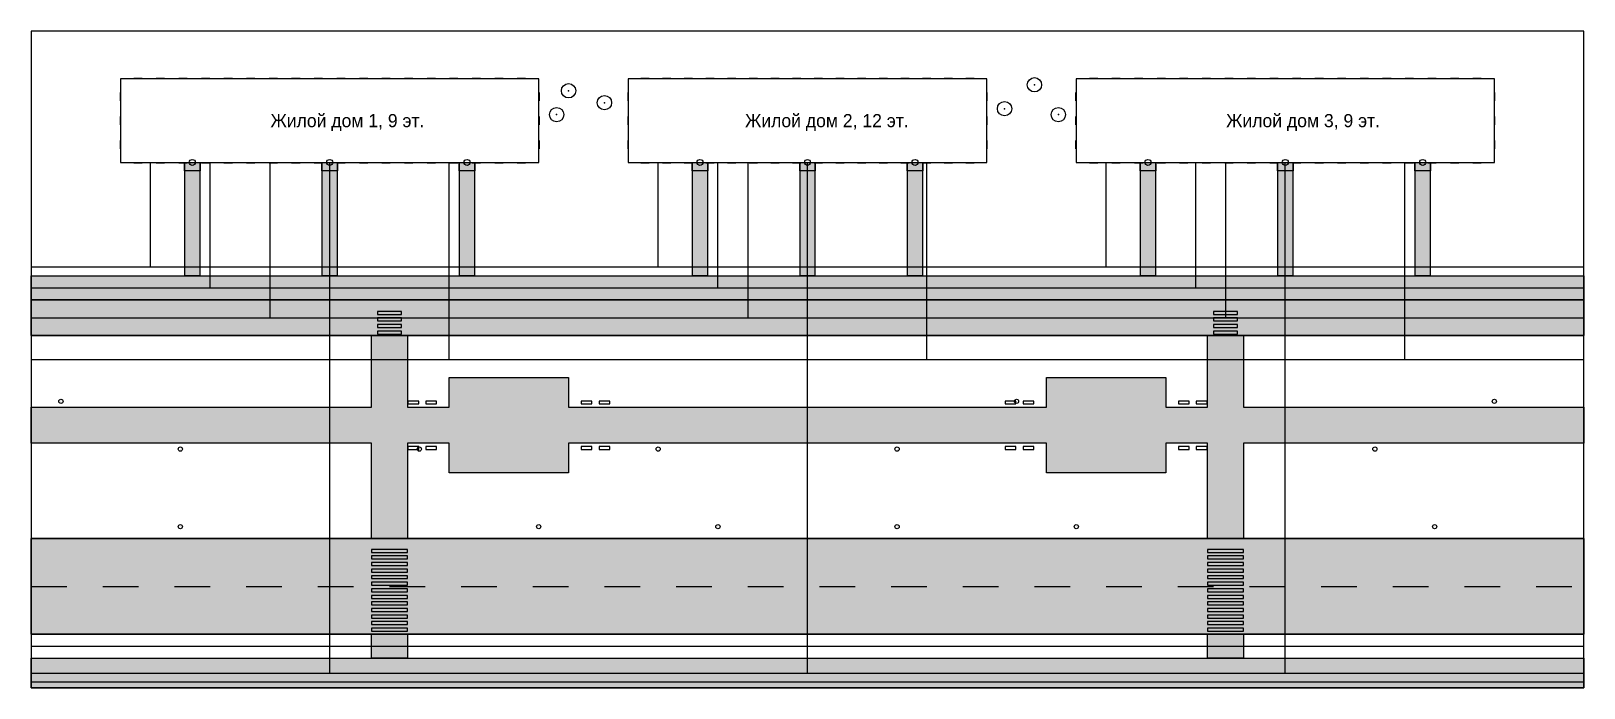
# Model space of a CAD drawing. Header units: metres. Extents: x 0 to 260, y 0 to 110.
import ezdxf

# ---------------------------------------------------------------- set-up
doc = ezdxf.new("R2010")
doc.units = ezdxf.units.M
for name, color, linetype in [('BENCHES', 34, 'Continuous'), ('BUILDING_FOOTPRINT', 1, 'Continuous'), ('CABLE_COMM', 150, 'Continuous'), ('CANOPIES', 132, 'Continuous'), ('CURB', 8, 'Continuous'), ('ENTRANCES', 132, 'Continuous'), ('EXISTING_BUSH_Сирень обыкновенная', 82, 'Continuous'), ('GAS_PIPE', 2, 'Continuous'), ('HEATING_T1', 1, 'Continuous'), ('LABELS', 7, 'Continuous'), ('LAMPS', 2, 'Continuous'), ('OVERHEAD_POWER_LINE', 6, 'Continuous'), ('PATHS', 33, 'Continuous'), ('POWER_CABLE', 212, 'Continuous'), ('ROAD', 251, 'Continuous'), ('ROAD_MARKINGS', 7, 'Continuous'), ('SEWER_K1', 30, 'Continuous'), ('SIDEWALK', 31, 'Continuous'), ('TERRITORY_BOUNDARY', 8, 'Continuous'), ('WATER_SUPPLY_B1', 5, 'Continuous'), ('WINDOWS', 150, 'Continuous')]:
    doc.layers.add(name, color=color, linetype=linetype)

msp = doc.modelspace()

# ---------------------------------------------------------------- texts
at = {"layer": 'LABELS'}
for s, p in [('Жилой дом 1, 9 эт.', (40.1, 93.9)), ('Жилой дом 2, 12 эт.', (119.55, 93.9)), ('Жилой дом 3, 9 эт.', (200.1, 93.9))]:
    msp.add_text(s, height=2.2, dxfattribs=at).set_placement(p)

# ---------------------------------------------------------------- blocks, each defined once
blk = doc.blocks.new('BENCH')
blk.add_lwpolyline([(-0.9, -0.25), (0.9, -0.25), (0.9, 0.25), (-0.9, 0.25)], close=True)

# ---------------------------------------------------------------- hatches: boundary and pattern name
at = {"layer": 'PATHS'}
for points in [[(28.25, 69), (25.75, 69), (25.75, 88), (28.25, 88)], [(51.25, 69), (48.75, 69), (48.75, 88), (51.25, 88)], [(71.75, 69), (71.75, 88), (74.25, 88), (74.25, 69)], [(110.75, 69), (110.75, 88), (113.25, 88), (113.25, 69)], [(131.25, 69), (128.75, 69), (128.75, 88), (131.25, 88)], [(149.25, 69), (146.75, 69), (146.75, 88), (149.25, 88)], [(188.25, 69), (185.75, 69), (185.75, 88), (188.25, 88)], [(208.75, 69), (208.75, 88), (211.25, 88), (211.25, 69)], [(231.75, 69), (231.75, 88), (234.25, 88), (234.25, 69)], [(0, 47), (57, 47), (57, 59), (63, 59), (63, 47), (70, 47), (70, 52), (90, 52), (90, 47), (170, 47), (170, 52), (190, 52), (190, 47), (197, 47), (197, 59), (203, 59), (203, 47), (260, 47), (260, 41), (203, 41), (203, 25), (197, 25), (197, 41), (190, 41), (190, 36), (170, 36), (170, 41), (90, 41), (90, 36), (70, 36), (70, 41), (63, 41), (63, 25), (57, 25), (57, 41), (0, 41)], [(63, 5), (57, 5), (57, 9), (63, 9)], [(203, 5), (197, 5), (197, 9), (203, 9)]]:
    msp.add_hatch(color=33, dxfattribs=at).paths.add_polyline_path(points)
at = {"layer": 'ROAD'}
for points in [[(0, 59), (0, 65), (260, 65), (260, 59)], [(0, 9), (0, 25), (260, 25), (260, 9)]]:
    msp.add_hatch(color=251, dxfattribs=at).paths.add_polyline_path(points)
at = {"layer": 'SIDEWALK'}
for points in [[(0, 65), (0, 69), (260, 69), (260, 65)], [(0, 0), (0, 5), (260, 5), (260, 0)]]:
    msp.add_hatch(color=31, dxfattribs=at).paths.add_polyline_path(points)

# ---------------------------------------------------------------- linework, layer by layer
at = {"layer": 'BUILDING_FOOTPRINT'}
for points in [[(85, 88), (85, 102), (15, 102), (15, 88)], [(160, 88), (160, 102), (100, 102), (100, 88)], [(245, 88), (245, 102), (175, 102), (175, 88)]]:
    msp.add_lwpolyline(points, close=True, dxfattribs=at)
at = {"layer": 'CABLE_COMM'}
msp.add_polyline3d([(0, 1, -0.6), (260, 1, -0.6)], dxfattribs=at)
at = {"layer": 'CANOPIES'}
for points in [[(25.7, 88, 2.7), (28.3, 88, 2.7), (28.3, 86.6, 2.7), (25.7, 86.6, 2.7)], [(48.7, 88, 2.7), (51.3, 88, 2.7), (51.3, 86.6, 2.7), (48.7, 86.6, 2.7)], [(71.7, 88, 2.7), (74.3, 88, 2.7), (74.3, 86.6, 2.7), (71.7, 86.6, 2.7)], [(110.7, 88, 2.7), (113.3, 88, 2.7), (113.3, 86.6, 2.7), (110.7, 86.6, 2.7)], [(128.7, 88, 2.7), (131.3, 88, 2.7), (131.3, 86.6, 2.7), (128.7, 86.6, 2.7)], [(146.7, 88, 2.7), (149.3, 88, 2.7), (149.3, 86.6, 2.7), (146.7, 86.6, 2.7)], [(185.7, 88, 2.7), (188.3, 88, 2.7), (188.3, 86.6, 2.7), (185.7, 86.6, 2.7)], [(208.7, 88, 2.7), (211.3, 88, 2.7), (211.3, 86.6, 2.7), (208.7, 86.6, 2.7)], [(231.7, 88, 2.7), (234.3, 88, 2.7), (234.3, 86.6, 2.7), (231.7, 86.6, 2.7)]]:
    msp.add_3dface(points, dxfattribs=at)
at = {"layer": 'CURB'}
for points in [[(260, 59), (260, 65), (0, 65), (0, 59)], [(260, 9), (260, 25), (0, 25), (0, 9)]]:
    msp.add_lwpolyline(points, close=True, dxfattribs=at)
at = {"layer": 'ENTRANCES'}
for centre in [(27, 88, 0.05), (50, 88, 0.05), (73, 88, 0.05), (112, 88, 0.05), (130, 88, 0.05), (148, 88, 0.05), (187, 88, 0.05), (210, 88, 0.05), (233, 88, 0.05)]:
    msp.add_circle(centre, 0.5, dxfattribs=at)
at = {"layer": 'EXISTING_BUSH_Сирень обыкновенная'}
for centre in [(168, 101), (90, 100), (96, 98), (88, 96), (163, 97), (172, 96)]:
    msp.add_circle(centre, 1.2, dxfattribs=at)
for p in [(90, 100), (168, 101), (96, 98), (163, 97), (88, 96), (172, 96)]:
    msp.add_point(p, dxfattribs=at)
at = {"layer": 'GAS_PIPE'}
for points in [[(20, 70.5, -1.2), (20, 88, -1.2)], [(105, 70.5, -1.2), (105, 88, -1.2)], [(180, 70.5, -1.2), (180, 88, -1.2)], [(0, 70.5, -1.2), (260, 70.5, -1.2)]]:
    msp.add_polyline3d(points, dxfattribs=at)
at = {"layer": 'HEATING_T1'}
for points in [[(70, 55, -1.4), (70, 88, -1.4)], [(150, 55, -1.4), (150, 88, -1.4)], [(230, 55, -1.4), (230, 88, -1.4)], [(0, 55, -1.4), (260, 55, -1.4)]]:
    msp.add_polyline3d(points, dxfattribs=at)
at = {"layer": 'LAMPS'}
for p, q in [((5, 48), (5, 48, 5)), ((165, 48), (165, 48, 5)), ((245, 48), (245, 48, 5)), ((25, 40), (25, 40, 5)), ((65, 40), (65, 40, 5)), ((105, 40), (105, 40, 5)), ((145, 40), (145, 40, 5)), ((225, 40), (225, 40, 5)), ((25, 27), (25, 27, 9)), ((85, 27), (85, 27, 9)), ((115, 27), (115, 27, 9)), ((145, 27), (145, 27, 9)), ((175, 27), (175, 27, 9)), ((235, 27), (235, 27, 9))]:
    msp.add_line(p, q, dxfattribs=at)
for centre in [(5, 48, 5), (165, 48, 5), (245, 48, 5), (25, 40, 5), (65, 40, 5), (105, 40, 5), (145, 40, 5), (225, 40, 5), (25, 27, 9), (85, 27, 9), (115, 27, 9), (145, 27, 9), (175, 27, 9), (235, 27, 9)]:
    msp.add_circle(centre, 0.35, dxfattribs=at)
at = {"layer": 'OVERHEAD_POWER_LINE'}
for p, q in [((0, 7, 9), (260, 7, 9)), ((0, 7), (0, 7, 9)), ((35, 7), (35, 7, 9)), ((70, 7), (70, 7, 9)), ((105, 7), (105, 7, 9)), ((140, 7), (140, 7, 9)), ((175, 7), (175, 7, 9)), ((210, 7), (210, 7, 9)), ((245, 7), (245, 7, 9))]:
    msp.add_line(p, q, dxfattribs=at)
at = {"layer": 'PATHS'}
for points in [[(28.25, 69), (25.75, 69), (25.75, 88), (28.25, 88)], [(51.25, 69), (48.75, 69), (48.75, 88), (51.25, 88)], [(71.75, 69), (71.75, 88), (74.25, 88), (74.25, 69)], [(110.75, 69), (110.75, 88), (113.25, 88), (113.25, 69)], [(131.25, 69), (128.75, 69), (128.75, 88), (131.25, 88)], [(149.25, 69), (146.75, 69), (146.75, 88), (149.25, 88)], [(188.25, 69), (185.75, 69), (185.75, 88), (188.25, 88)], [(208.75, 69), (208.75, 88), (211.25, 88), (211.25, 69)], [(231.75, 69), (231.75, 88), (234.25, 88), (234.25, 69)], [(0, 47), (57, 47), (57, 59), (63, 59), (63, 47), (70, 47), (70, 52), (90, 52), (90, 47), (170, 47), (170, 52), (190, 52), (190, 47), (197, 47), (197, 59), (203, 59), (203, 47), (260, 47), (260, 41), (203, 41), (203, 25), (197, 25), (197, 41), (190, 41), (190, 36), (170, 36), (170, 41), (90, 41), (90, 36), (70, 36), (70, 41), (63, 41), (63, 25), (57, 25), (57, 41), (0, 41)], [(63, 5), (57, 5), (57, 9), (63, 9)], [(203, 5), (197, 5), (197, 9), (203, 9)]]:
    msp.add_lwpolyline(points, close=True, dxfattribs=at)
at = {"layer": 'POWER_CABLE'}
for points in [[(30, 67, -0.7), (30, 88, -0.7)], [(115, 67, -0.7), (115, 88, -0.7)], [(195, 67, -0.7), (195, 88, -0.7)], [(0, 67, -0.7), (260, 67, -0.7)]]:
    msp.add_polyline3d(points, dxfattribs=at)
at = {"layer": 'ROAD'}
for points in [[(0, 59), (0, 65), (260, 65), (260, 59)], [(0, 9), (0, 25), (260, 25), (260, 9)]]:
    msp.add_lwpolyline(points, close=True, dxfattribs=at)
at = {"layer": 'ROAD_MARKINGS'}
for p, q in [((0, 17), (6, 17)), ((12, 17), (18, 17)), ((24, 17), (30, 17)), ((36, 17), (42, 17)), ((48, 17), (54, 17)), ((60, 17), (66, 17)), ((72, 17), (78, 17)), ((84, 17), (90, 17)), ((96, 17), (102, 17)), ((108, 17), (114, 17)), ((120, 17), (126, 17)), ((132, 17), (138, 17)), ((144, 17), (150, 17)), ((156, 17), (162, 17)), ((168, 17), (174, 17)), ((180, 17), (186, 17)), ((192, 17), (198, 17)), ((204, 17), (210, 17)), ((216, 17), (222, 17)), ((228, 17), (234, 17)), ((240, 17), (246, 17)), ((252, 17), (258, 17))]:
    msp.add_line(p, q, dxfattribs=at)
for points in [[(62, 62.55), (62, 63.05), (58, 63.05), (58, 62.55)], [(202, 62.55), (202, 63.05), (198, 63.05), (198, 62.55)], [(62, 61.45), (62, 61.95), (58, 61.95), (58, 61.45)], [(62, 60.35), (62, 60.85), (58, 60.85), (58, 60.35)], [(202, 61.45), (202, 61.95), (198, 61.95), (198, 61.45)], [(202, 60.35), (202, 60.85), (198, 60.85), (198, 60.35)], [(62, 59.25), (62, 59.75), (58, 59.75), (58, 59.25)], [(202, 59.25), (202, 59.75), (198, 59.75), (198, 59.25)], [(63, 22.7), (63, 23.2), (57, 23.2), (57, 22.7)], [(63, 21.6), (63, 22.1), (57, 22.1), (57, 21.6)], [(63, 20.5), (63, 21), (57, 21), (57, 20.5)], [(203, 22.7), (203, 23.2), (197, 23.2), (197, 22.7)], [(203, 21.6), (203, 22.1), (197, 22.1), (197, 21.6)], [(203, 20.5), (203, 21), (197, 21), (197, 20.5)], [(63, 19.4), (63, 19.9), (57, 19.9), (57, 19.4)], [(63, 18.3), (63, 18.8), (57, 18.8), (57, 18.3)], [(203, 19.4), (203, 19.9), (197, 19.9), (197, 19.4)], [(203, 18.3), (203, 18.8), (197, 18.8), (197, 18.3)], [(63, 17.2), (63, 17.7), (57, 17.7), (57, 17.2)], [(63, 16.1), (63, 16.6), (57, 16.6), (57, 16.1)], [(203, 17.2), (203, 17.7), (197, 17.7), (197, 17.2)], [(203, 16.1), (203, 16.6), (197, 16.6), (197, 16.1)], [(63, 15), (63, 15.5), (57, 15.5), (57, 15)], [(63, 13.9), (63, 14.4), (57, 14.4), (57, 13.9)], [(63, 12.8), (63, 13.3), (57, 13.3), (57, 12.8)], [(203, 15), (203, 15.5), (197, 15.5), (197, 15)], [(203, 13.9), (203, 14.4), (197, 14.4), (197, 13.9)], [(203, 12.8), (203, 13.3), (197, 13.3), (197, 12.8)], [(63, 11.7), (63, 12.2), (57, 12.2), (57, 11.7)], [(63, 10.6), (63, 11.1), (57, 11.1), (57, 10.6)], [(203, 11.7), (203, 12.2), (197, 12.2), (197, 11.7)], [(203, 10.6), (203, 11.1), (197, 11.1), (197, 10.6)], [(63, 9.5), (63, 10), (57, 10), (57, 9.5)], [(203, 9.5), (203, 10), (197, 10), (197, 9.5)]]:
    msp.add_lwpolyline(points, close=True, dxfattribs=at)
at = {"layer": 'SEWER_K1'}
for points in [[(40, 88, -2.6), (40, 62, -2.6)], [(120, 88, -2.6), (120, 62, -2.6)], [(200, 88, -2.6), (200, 62, -2.6)], [(0, 62, -2.6), (260, 62, -2.6)]]:
    msp.add_polyline3d(points, dxfattribs=at)
at = {"layer": 'SIDEWALK'}
for points in [[(0, 65), (0, 69), (260, 69), (260, 65)], [(0, 0), (0, 5), (260, 5), (260, 0)]]:
    msp.add_lwpolyline(points, close=True, dxfattribs=at)
at = {"layer": 'TERRITORY_BOUNDARY'}
msp.add_lwpolyline([(260, 0), (260, 110), (0, 110), (0, 0)], close=True, dxfattribs=at)
at = {"layer": 'WATER_SUPPLY_B1'}
for points in [[(50, 2.5, -1.8), (50, 88, -1.8)], [(130, 2.5, -1.8), (130, 88, -1.8)], [(210, 2.5, -1.8), (210, 88, -1.8)], [(0, 2.5, -1.8), (260, 2.5, -1.8)]]:
    msp.add_polyline3d(points, dxfattribs=at)
at = {"layer": 'WINDOWS'}
for points in [[(18.59, 102.05, 0.9), (17.19, 102.05, 0.9), (17.19, 102.05, 2.4), (18.59, 102.05, 2.4)], [(18.59, 102.05, 3.9), (17.19, 102.05, 3.9), (17.19, 102.05, 5.4), (18.59, 102.05, 5.4)], [(18.59, 102.05, 6.9), (17.19, 102.05, 6.9), (17.19, 102.05, 8.4), (18.59, 102.05, 8.4)], [(18.59, 102.05, 9.9), (17.19, 102.05, 9.9), (17.19, 102.05, 11.4), (18.59, 102.05, 11.4)], [(18.59, 102.05, 12.9), (17.19, 102.05, 12.9), (17.19, 102.05, 14.4), (18.59, 102.05, 14.4)], [(18.59, 102.05, 15.9), (17.19, 102.05, 15.9), (17.19, 102.05, 17.4), (18.59, 102.05, 17.4)], [(18.59, 102.05, 18.9), (17.19, 102.05, 18.9), (17.19, 102.05, 20.4), (18.59, 102.05, 20.4)], [(18.59, 102.05, 21.9), (17.19, 102.05, 21.9), (17.19, 102.05, 23.4), (18.59, 102.05, 23.4)], [(18.59, 102.05, 24.9), (17.19, 102.05, 24.9), (17.19, 102.05, 26.4), (18.59, 102.05, 26.4)], [(22.37, 102.05, 0.9), (20.97, 102.05, 0.9), (20.97, 102.05, 2.4), (22.37, 102.05, 2.4)], [(22.37, 102.05, 3.9), (20.97, 102.05, 3.9), (20.97, 102.05, 5.4), (22.37, 102.05, 5.4)], [(22.37, 102.05, 6.9), (20.97, 102.05, 6.9), (20.97, 102.05, 8.4), (22.37, 102.05, 8.4)], [(22.37, 102.05, 9.9), (20.97, 102.05, 9.9), (20.97, 102.05, 11.4), (22.37, 102.05, 11.4)], [(22.37, 102.05, 12.9), (20.97, 102.05, 12.9), (20.97, 102.05, 14.4), (22.37, 102.05, 14.4)], [(22.37, 102.05, 15.9), (20.97, 102.05, 15.9), (20.97, 102.05, 17.4), (22.37, 102.05, 17.4)], [(22.37, 102.05, 18.9), (20.97, 102.05, 18.9), (20.97, 102.05, 20.4), (22.37, 102.05, 20.4)], [(22.37, 102.05, 21.9), (20.97, 102.05, 21.9), (20.97, 102.05, 23.4), (22.37, 102.05, 23.4)], [(22.37, 102.05, 24.9), (20.97, 102.05, 24.9), (20.97, 102.05, 26.4), (22.37, 102.05, 26.4)], [(26.14, 102.05, 0.9), (24.74, 102.05, 0.9), (24.74, 102.05, 2.4), (26.14, 102.05, 2.4)], [(26.14, 102.05, 3.9), (24.74, 102.05, 3.9), (24.74, 102.05, 5.4), (26.14, 102.05, 5.4)], [(26.14, 102.05, 6.9), (24.74, 102.05, 6.9), (24.74, 102.05, 8.4), (26.14, 102.05, 8.4)], [(26.14, 102.05, 9.9), (24.74, 102.05, 9.9), (24.74, 102.05, 11.4), (26.14, 102.05, 11.4)], [(26.14, 102.05, 12.9), (24.74, 102.05, 12.9), (24.74, 102.05, 14.4), (26.14, 102.05, 14.4)], [(26.14, 102.05, 15.9), (24.74, 102.05, 15.9), (24.74, 102.05, 17.4), (26.14, 102.05, 17.4)], [(26.14, 102.05, 18.9), (24.74, 102.05, 18.9), (24.74, 102.05, 20.4), (26.14, 102.05, 20.4)], [(26.14, 102.05, 21.9), (24.74, 102.05, 21.9), (24.74, 102.05, 23.4), (26.14, 102.05, 23.4)], [(26.14, 102.05, 24.9), (24.74, 102.05, 24.9), (24.74, 102.05, 26.4), (26.14, 102.05, 26.4)], [(29.92, 102.05, 0.9), (28.52, 102.05, 0.9), (28.52, 102.05, 2.4), (29.92, 102.05, 2.4)], [(29.92, 102.05, 3.9), (28.52, 102.05, 3.9), (28.52, 102.05, 5.4), (29.92, 102.05, 5.4)], [(29.92, 102.05, 6.9), (28.52, 102.05, 6.9), (28.52, 102.05, 8.4), (29.92, 102.05, 8.4)], [(29.92, 102.05, 9.9), (28.52, 102.05, 9.9), (28.52, 102.05, 11.4), (29.92, 102.05, 11.4)], [(29.92, 102.05, 12.9), (28.52, 102.05, 12.9), (28.52, 102.05, 14.4), (29.92, 102.05, 14.4)], [(29.92, 102.05, 15.9), (28.52, 102.05, 15.9), (28.52, 102.05, 17.4), (29.92, 102.05, 17.4)], [(29.92, 102.05, 18.9), (28.52, 102.05, 18.9), (28.52, 102.05, 20.4), (29.92, 102.05, 20.4)], [(29.92, 102.05, 21.9), (28.52, 102.05, 21.9), (28.52, 102.05, 23.4), (29.92, 102.05, 23.4)], [(29.92, 102.05, 24.9), (28.52, 102.05, 24.9), (28.52, 102.05, 26.4), (29.92, 102.05, 26.4)], [(33.7, 102.05, 0.9), (32.3, 102.05, 0.9), (32.3, 102.05, 2.4), (33.7, 102.05, 2.4)], [(33.7, 102.05, 3.9), (32.3, 102.05, 3.9), (32.3, 102.05, 5.4), (33.7, 102.05, 5.4)], [(33.7, 102.05, 6.9), (32.3, 102.05, 6.9), (32.3, 102.05, 8.4), (33.7, 102.05, 8.4)], [(33.7, 102.05, 9.9), (32.3, 102.05, 9.9), (32.3, 102.05, 11.4), (33.7, 102.05, 11.4)], [(33.7, 102.05, 12.9), (32.3, 102.05, 12.9), (32.3, 102.05, 14.4), (33.7, 102.05, 14.4)], [(33.7, 102.05, 15.9), (32.3, 102.05, 15.9), (32.3, 102.05, 17.4), (33.7, 102.05, 17.4)], [(33.7, 102.05, 18.9), (32.3, 102.05, 18.9), (32.3, 102.05, 20.4), (33.7, 102.05, 20.4)], [(33.7, 102.05, 21.9), (32.3, 102.05, 21.9), (32.3, 102.05, 23.4), (33.7, 102.05, 23.4)], [(33.7, 102.05, 24.9), (32.3, 102.05, 24.9), (32.3, 102.05, 26.4), (33.7, 102.05, 26.4)], [(37.48, 102.05, 0.9), (36.08, 102.05, 0.9), (36.08, 102.05, 2.4), (37.48, 102.05, 2.4)], [(37.48, 102.05, 3.9), (36.08, 102.05, 3.9), (36.08, 102.05, 5.4), (37.48, 102.05, 5.4)], [(37.48, 102.05, 6.9), (36.08, 102.05, 6.9), (36.08, 102.05, 8.4), (37.48, 102.05, 8.4)], [(37.48, 102.05, 9.9), (36.08, 102.05, 9.9), (36.08, 102.05, 11.4), (37.48, 102.05, 11.4)], [(37.48, 102.05, 12.9), (36.08, 102.05, 12.9), (36.08, 102.05, 14.4), (37.48, 102.05, 14.4)], [(37.48, 102.05, 15.9), (36.08, 102.05, 15.9), (36.08, 102.05, 17.4), (37.48, 102.05, 17.4)], [(37.48, 102.05, 18.9), (36.08, 102.05, 18.9), (36.08, 102.05, 20.4), (37.48, 102.05, 20.4)], [(37.48, 102.05, 21.9), (36.08, 102.05, 21.9), (36.08, 102.05, 23.4), (37.48, 102.05, 23.4)], [(37.48, 102.05, 24.9), (36.08, 102.05, 24.9), (36.08, 102.05, 26.4), (37.48, 102.05, 26.4)], [(41.26, 102.05, 0.9), (39.86, 102.05, 0.9), (39.86, 102.05, 2.4), (41.26, 102.05, 2.4)], [(41.26, 102.05, 3.9), (39.86, 102.05, 3.9), (39.86, 102.05, 5.4), (41.26, 102.05, 5.4)], [(41.26, 102.05, 6.9), (39.86, 102.05, 6.9), (39.86, 102.05, 8.4), (41.26, 102.05, 8.4)], [(41.26, 102.05, 9.9), (39.86, 102.05, 9.9), (39.86, 102.05, 11.4), (41.26, 102.05, 11.4)], [(41.26, 102.05, 12.9), (39.86, 102.05, 12.9), (39.86, 102.05, 14.4), (41.26, 102.05, 14.4)], [(41.26, 102.05, 15.9), (39.86, 102.05, 15.9), (39.86, 102.05, 17.4), (41.26, 102.05, 17.4)], [(41.26, 102.05, 18.9), (39.86, 102.05, 18.9), (39.86, 102.05, 20.4), (41.26, 102.05, 20.4)], [(41.26, 102.05, 21.9), (39.86, 102.05, 21.9), (39.86, 102.05, 23.4), (41.26, 102.05, 23.4)], [(41.26, 102.05, 24.9), (39.86, 102.05, 24.9), (39.86, 102.05, 26.4), (41.26, 102.05, 26.4)], [(45.03, 102.05, 0.9), (43.63, 102.05, 0.9), (43.63, 102.05, 2.4), (45.03, 102.05, 2.4)], [(45.03, 102.05, 3.9), (43.63, 102.05, 3.9), (43.63, 102.05, 5.4), (45.03, 102.05, 5.4)], [(45.03, 102.05, 6.9), (43.63, 102.05, 6.9), (43.63, 102.05, 8.4), (45.03, 102.05, 8.4)], [(45.03, 102.05, 9.9), (43.63, 102.05, 9.9), (43.63, 102.05, 11.4), (45.03, 102.05, 11.4)], [(45.03, 102.05, 12.9), (43.63, 102.05, 12.9), (43.63, 102.05, 14.4), (45.03, 102.05, 14.4)], [(45.03, 102.05, 15.9), (43.63, 102.05, 15.9), (43.63, 102.05, 17.4), (45.03, 102.05, 17.4)], [(45.03, 102.05, 18.9), (43.63, 102.05, 18.9), (43.63, 102.05, 20.4), (45.03, 102.05, 20.4)], [(45.03, 102.05, 21.9), (43.63, 102.05, 21.9), (43.63, 102.05, 23.4), (45.03, 102.05, 23.4)], [(45.03, 102.05, 24.9), (43.63, 102.05, 24.9), (43.63, 102.05, 26.4), (45.03, 102.05, 26.4)], [(48.81, 102.05, 0.9), (47.41, 102.05, 0.9), (47.41, 102.05, 2.4), (48.81, 102.05, 2.4)], [(48.81, 102.05, 3.9), (47.41, 102.05, 3.9), (47.41, 102.05, 5.4), (48.81, 102.05, 5.4)], [(48.81, 102.05, 6.9), (47.41, 102.05, 6.9), (47.41, 102.05, 8.4), (48.81, 102.05, 8.4)], [(48.81, 102.05, 9.9), (47.41, 102.05, 9.9), (47.41, 102.05, 11.4), (48.81, 102.05, 11.4)], [(48.81, 102.05, 12.9), (47.41, 102.05, 12.9), (47.41, 102.05, 14.4), (48.81, 102.05, 14.4)], [(48.81, 102.05, 15.9), (47.41, 102.05, 15.9), (47.41, 102.05, 17.4), (48.81, 102.05, 17.4)], [(48.81, 102.05, 18.9), (47.41, 102.05, 18.9), (47.41, 102.05, 20.4), (48.81, 102.05, 20.4)], [(48.81, 102.05, 21.9), (47.41, 102.05, 21.9), (47.41, 102.05, 23.4), (48.81, 102.05, 23.4)], [(48.81, 102.05, 24.9), (47.41, 102.05, 24.9), (47.41, 102.05, 26.4), (48.81, 102.05, 26.4)], [(52.59, 102.05, 0.9), (51.19, 102.05, 0.9), (51.19, 102.05, 2.4), (52.59, 102.05, 2.4)], [(52.59, 102.05, 3.9), (51.19, 102.05, 3.9), (51.19, 102.05, 5.4), (52.59, 102.05, 5.4)], [(52.59, 102.05, 6.9), (51.19, 102.05, 6.9), (51.19, 102.05, 8.4), (52.59, 102.05, 8.4)], [(52.59, 102.05, 9.9), (51.19, 102.05, 9.9), (51.19, 102.05, 11.4), (52.59, 102.05, 11.4)], [(52.59, 102.05, 12.9), (51.19, 102.05, 12.9), (51.19, 102.05, 14.4), (52.59, 102.05, 14.4)], [(52.59, 102.05, 15.9), (51.19, 102.05, 15.9), (51.19, 102.05, 17.4), (52.59, 102.05, 17.4)], [(52.59, 102.05, 18.9), (51.19, 102.05, 18.9), (51.19, 102.05, 20.4), (52.59, 102.05, 20.4)], [(52.59, 102.05, 21.9), (51.19, 102.05, 21.9), (51.19, 102.05, 23.4), (52.59, 102.05, 23.4)], [(52.59, 102.05, 24.9), (51.19, 102.05, 24.9), (51.19, 102.05, 26.4), (52.59, 102.05, 26.4)], [(56.37, 102.05, 0.9), (54.97, 102.05, 0.9), (54.97, 102.05, 2.4), (56.37, 102.05, 2.4)], [(56.37, 102.05, 3.9), (54.97, 102.05, 3.9), (54.97, 102.05, 5.4), (56.37, 102.05, 5.4)], [(56.37, 102.05, 6.9), (54.97, 102.05, 6.9), (54.97, 102.05, 8.4), (56.37, 102.05, 8.4)], [(56.37, 102.05, 9.9), (54.97, 102.05, 9.9), (54.97, 102.05, 11.4), (56.37, 102.05, 11.4)], [(56.37, 102.05, 12.9), (54.97, 102.05, 12.9), (54.97, 102.05, 14.4), (56.37, 102.05, 14.4)], [(56.37, 102.05, 15.9), (54.97, 102.05, 15.9), (54.97, 102.05, 17.4), (56.37, 102.05, 17.4)], [(56.37, 102.05, 18.9), (54.97, 102.05, 18.9), (54.97, 102.05, 20.4), (56.37, 102.05, 20.4)], [(56.37, 102.05, 21.9), (54.97, 102.05, 21.9), (54.97, 102.05, 23.4), (56.37, 102.05, 23.4)], [(56.37, 102.05, 24.9), (54.97, 102.05, 24.9), (54.97, 102.05, 26.4), (56.37, 102.05, 26.4)], [(60.14, 102.05, 0.9), (58.74, 102.05, 0.9), (58.74, 102.05, 2.4), (60.14, 102.05, 2.4)], [(60.14, 102.05, 3.9), (58.74, 102.05, 3.9), (58.74, 102.05, 5.4), (60.14, 102.05, 5.4)], [(60.14, 102.05, 6.9), (58.74, 102.05, 6.9), (58.74, 102.05, 8.4), (60.14, 102.05, 8.4)], [(60.14, 102.05, 9.9), (58.74, 102.05, 9.9), (58.74, 102.05, 11.4), (60.14, 102.05, 11.4)], [(60.14, 102.05, 12.9), (58.74, 102.05, 12.9), (58.74, 102.05, 14.4), (60.14, 102.05, 14.4)], [(60.14, 102.05, 15.9), (58.74, 102.05, 15.9), (58.74, 102.05, 17.4), (60.14, 102.05, 17.4)], [(60.14, 102.05, 18.9), (58.74, 102.05, 18.9), (58.74, 102.05, 20.4), (60.14, 102.05, 20.4)], [(60.14, 102.05, 21.9), (58.74, 102.05, 21.9), (58.74, 102.05, 23.4), (60.14, 102.05, 23.4)], [(60.14, 102.05, 24.9), (58.74, 102.05, 24.9), (58.74, 102.05, 26.4), (60.14, 102.05, 26.4)], [(63.92, 102.05, 0.9), (62.52, 102.05, 0.9), (62.52, 102.05, 2.4), (63.92, 102.05, 2.4)], [(63.92, 102.05, 3.9), (62.52, 102.05, 3.9), (62.52, 102.05, 5.4), (63.92, 102.05, 5.4)], [(63.92, 102.05, 6.9), (62.52, 102.05, 6.9), (62.52, 102.05, 8.4), (63.92, 102.05, 8.4)], [(63.92, 102.05, 9.9), (62.52, 102.05, 9.9), (62.52, 102.05, 11.4), (63.92, 102.05, 11.4)], [(63.92, 102.05, 12.9), (62.52, 102.05, 12.9), (62.52, 102.05, 14.4), (63.92, 102.05, 14.4)], [(63.92, 102.05, 15.9), (62.52, 102.05, 15.9), (62.52, 102.05, 17.4), (63.92, 102.05, 17.4)], [(63.92, 102.05, 18.9), (62.52, 102.05, 18.9), (62.52, 102.05, 20.4), (63.92, 102.05, 20.4)], [(63.92, 102.05, 21.9), (62.52, 102.05, 21.9), (62.52, 102.05, 23.4), (63.92, 102.05, 23.4)], [(63.92, 102.05, 24.9), (62.52, 102.05, 24.9), (62.52, 102.05, 26.4), (63.92, 102.05, 26.4)], [(67.7, 102.05, 0.9), (66.3, 102.05, 0.9), (66.3, 102.05, 2.4), (67.7, 102.05, 2.4)], [(67.7, 102.05, 3.9), (66.3, 102.05, 3.9), (66.3, 102.05, 5.4), (67.7, 102.05, 5.4)], [(67.7, 102.05, 6.9), (66.3, 102.05, 6.9), (66.3, 102.05, 8.4), (67.7, 102.05, 8.4)], [(67.7, 102.05, 9.9), (66.3, 102.05, 9.9), (66.3, 102.05, 11.4), (67.7, 102.05, 11.4)], [(67.7, 102.05, 12.9), (66.3, 102.05, 12.9), (66.3, 102.05, 14.4), (67.7, 102.05, 14.4)], [(67.7, 102.05, 15.9), (66.3, 102.05, 15.9), (66.3, 102.05, 17.4), (67.7, 102.05, 17.4)], [(67.7, 102.05, 18.9), (66.3, 102.05, 18.9), (66.3, 102.05, 20.4), (67.7, 102.05, 20.4)], [(67.7, 102.05, 21.9), (66.3, 102.05, 21.9), (66.3, 102.05, 23.4), (67.7, 102.05, 23.4)], [(67.7, 102.05, 24.9), (66.3, 102.05, 24.9), (66.3, 102.05, 26.4), (67.7, 102.05, 26.4)], [(71.48, 102.05, 0.9), (70.08, 102.05, 0.9), (70.08, 102.05, 2.4), (71.48, 102.05, 2.4)], [(71.48, 102.05, 3.9), (70.08, 102.05, 3.9), (70.08, 102.05, 5.4), (71.48, 102.05, 5.4)], [(71.48, 102.05, 6.9), (70.08, 102.05, 6.9), (70.08, 102.05, 8.4), (71.48, 102.05, 8.4)], [(71.48, 102.05, 9.9), (70.08, 102.05, 9.9), (70.08, 102.05, 11.4), (71.48, 102.05, 11.4)], [(71.48, 102.05, 12.9), (70.08, 102.05, 12.9), (70.08, 102.05, 14.4), (71.48, 102.05, 14.4)], [(71.48, 102.05, 15.9), (70.08, 102.05, 15.9), (70.08, 102.05, 17.4), (71.48, 102.05, 17.4)], [(71.48, 102.05, 18.9), (70.08, 102.05, 18.9), (70.08, 102.05, 20.4), (71.48, 102.05, 20.4)], [(71.48, 102.05, 21.9), (70.08, 102.05, 21.9), (70.08, 102.05, 23.4), (71.48, 102.05, 23.4)], [(71.48, 102.05, 24.9), (70.08, 102.05, 24.9), (70.08, 102.05, 26.4), (71.48, 102.05, 26.4)], [(75.26, 102.05, 0.9), (73.86, 102.05, 0.9), (73.86, 102.05, 2.4), (75.26, 102.05, 2.4)], [(75.26, 102.05, 3.9), (73.86, 102.05, 3.9), (73.86, 102.05, 5.4), (75.26, 102.05, 5.4)], [(75.26, 102.05, 6.9), (73.86, 102.05, 6.9), (73.86, 102.05, 8.4), (75.26, 102.05, 8.4)], [(75.26, 102.05, 9.9), (73.86, 102.05, 9.9), (73.86, 102.05, 11.4), (75.26, 102.05, 11.4)], [(75.26, 102.05, 12.9), (73.86, 102.05, 12.9), (73.86, 102.05, 14.4), (75.26, 102.05, 14.4)], [(75.26, 102.05, 15.9), (73.86, 102.05, 15.9), (73.86, 102.05, 17.4), (75.26, 102.05, 17.4)], [(75.26, 102.05, 18.9), (73.86, 102.05, 18.9), (73.86, 102.05, 20.4), (75.26, 102.05, 20.4)], [(75.26, 102.05, 21.9), (73.86, 102.05, 21.9), (73.86, 102.05, 23.4), (75.26, 102.05, 23.4)], [(75.26, 102.05, 24.9), (73.86, 102.05, 24.9), (73.86, 102.05, 26.4), (75.26, 102.05, 26.4)], [(79.03, 102.05, 0.9), (77.63, 102.05, 0.9), (77.63, 102.05, 2.4), (79.03, 102.05, 2.4)], [(79.03, 102.05, 3.9), (77.63, 102.05, 3.9), (77.63, 102.05, 5.4), (79.03, 102.05, 5.4)], [(79.03, 102.05, 6.9), (77.63, 102.05, 6.9), (77.63, 102.05, 8.4), (79.03, 102.05, 8.4)], [(79.03, 102.05, 9.9), (77.63, 102.05, 9.9), (77.63, 102.05, 11.4), (79.03, 102.05, 11.4)], [(79.03, 102.05, 12.9), (77.63, 102.05, 12.9), (77.63, 102.05, 14.4), (79.03, 102.05, 14.4)], [(79.03, 102.05, 15.9), (77.63, 102.05, 15.9), (77.63, 102.05, 17.4), (79.03, 102.05, 17.4)], [(79.03, 102.05, 18.9), (77.63, 102.05, 18.9), (77.63, 102.05, 20.4), (79.03, 102.05, 20.4)], [(79.03, 102.05, 21.9), (77.63, 102.05, 21.9), (77.63, 102.05, 23.4), (79.03, 102.05, 23.4)], [(79.03, 102.05, 24.9), (77.63, 102.05, 24.9), (77.63, 102.05, 26.4), (79.03, 102.05, 26.4)], [(82.81, 102.05, 0.9), (81.41, 102.05, 0.9), (81.41, 102.05, 2.4), (82.81, 102.05, 2.4)], [(82.81, 102.05, 3.9), (81.41, 102.05, 3.9), (81.41, 102.05, 5.4), (82.81, 102.05, 5.4)], [(82.81, 102.05, 6.9), (81.41, 102.05, 6.9), (81.41, 102.05, 8.4), (82.81, 102.05, 8.4)], [(82.81, 102.05, 9.9), (81.41, 102.05, 9.9), (81.41, 102.05, 11.4), (82.81, 102.05, 11.4)], [(82.81, 102.05, 12.9), (81.41, 102.05, 12.9), (81.41, 102.05, 14.4), (82.81, 102.05, 14.4)], [(82.81, 102.05, 15.9), (81.41, 102.05, 15.9), (81.41, 102.05, 17.4), (82.81, 102.05, 17.4)], [(82.81, 102.05, 18.9), (81.41, 102.05, 18.9), (81.41, 102.05, 20.4), (82.81, 102.05, 20.4)], [(82.81, 102.05, 21.9), (81.41, 102.05, 21.9), (81.41, 102.05, 23.4), (82.81, 102.05, 23.4)], [(82.81, 102.05, 24.9), (81.41, 102.05, 24.9), (81.41, 102.05, 26.4), (82.81, 102.05, 26.4)], [(103.51, 102.05, 0.9), (102.11, 102.05, 0.9), (102.11, 102.05, 2.4), (103.51, 102.05, 2.4)], [(103.51, 102.05, 3.9), (102.11, 102.05, 3.9), (102.11, 102.05, 5.4), (103.51, 102.05, 5.4)], [(103.51, 102.05, 6.9), (102.11, 102.05, 6.9), (102.11, 102.05, 8.4), (103.51, 102.05, 8.4)], [(103.51, 102.05, 9.9), (102.11, 102.05, 9.9), (102.11, 102.05, 11.4), (103.51, 102.05, 11.4)], [(103.51, 102.05, 12.9), (102.11, 102.05, 12.9), (102.11, 102.05, 14.4), (103.51, 102.05, 14.4)], [(103.51, 102.05, 15.9), (102.11, 102.05, 15.9), (102.11, 102.05, 17.4), (103.51, 102.05, 17.4)], [(103.51, 102.05, 18.9), (102.11, 102.05, 18.9), (102.11, 102.05, 20.4), (103.51, 102.05, 20.4)], [(103.51, 102.05, 21.9), (102.11, 102.05, 21.9), (102.11, 102.05, 23.4), (103.51, 102.05, 23.4)], [(103.51, 102.05, 24.9), (102.11, 102.05, 24.9), (102.11, 102.05, 26.4), (103.51, 102.05, 26.4)], [(103.51, 102.05, 27.9), (102.11, 102.05, 27.9), (102.11, 102.05, 29.4), (103.51, 102.05, 29.4)], [(103.51, 102.05, 30.9), (102.11, 102.05, 30.9), (102.11, 102.05, 32.4), (103.51, 102.05, 32.4)], [(103.51, 102.05, 33.9), (102.11, 102.05, 33.9), (102.11, 102.05, 35.4), (103.51, 102.05, 35.4)], [(107.14, 102.05, 0.9), (105.74, 102.05, 0.9), (105.74, 102.05, 2.4), (107.14, 102.05, 2.4)], [(107.14, 102.05, 3.9), (105.74, 102.05, 3.9), (105.74, 102.05, 5.4), (107.14, 102.05, 5.4)], [(107.14, 102.05, 6.9), (105.74, 102.05, 6.9), (105.74, 102.05, 8.4), (107.14, 102.05, 8.4)], [(107.14, 102.05, 9.9), (105.74, 102.05, 9.9), (105.74, 102.05, 11.4), (107.14, 102.05, 11.4)], [(107.14, 102.05, 12.9), (105.74, 102.05, 12.9), (105.74, 102.05, 14.4), (107.14, 102.05, 14.4)], [(107.14, 102.05, 15.9), (105.74, 102.05, 15.9), (105.74, 102.05, 17.4), (107.14, 102.05, 17.4)], [(107.14, 102.05, 18.9), (105.74, 102.05, 18.9), (105.74, 102.05, 20.4), (107.14, 102.05, 20.4)], [(107.14, 102.05, 21.9), (105.74, 102.05, 21.9), (105.74, 102.05, 23.4), (107.14, 102.05, 23.4)], [(107.14, 102.05, 24.9), (105.74, 102.05, 24.9), (105.74, 102.05, 26.4), (107.14, 102.05, 26.4)], [(107.14, 102.05, 27.9), (105.74, 102.05, 27.9), (105.74, 102.05, 29.4), (107.14, 102.05, 29.4)], [(107.14, 102.05, 30.9), (105.74, 102.05, 30.9), (105.74, 102.05, 32.4), (107.14, 102.05, 32.4)], [(107.14, 102.05, 33.9), (105.74, 102.05, 33.9), (105.74, 102.05, 35.4), (107.14, 102.05, 35.4)], [(110.76, 102.05, 0.9), (109.36, 102.05, 0.9), (109.36, 102.05, 2.4), (110.76, 102.05, 2.4)], [(110.76, 102.05, 3.9), (109.36, 102.05, 3.9), (109.36, 102.05, 5.4), (110.76, 102.05, 5.4)], [(110.76, 102.05, 6.9), (109.36, 102.05, 6.9), (109.36, 102.05, 8.4), (110.76, 102.05, 8.4)], [(110.76, 102.05, 9.9), (109.36, 102.05, 9.9), (109.36, 102.05, 11.4), (110.76, 102.05, 11.4)], [(110.76, 102.05, 12.9), (109.36, 102.05, 12.9), (109.36, 102.05, 14.4), (110.76, 102.05, 14.4)], [(110.76, 102.05, 15.9), (109.36, 102.05, 15.9), (109.36, 102.05, 17.4), (110.76, 102.05, 17.4)], [(110.76, 102.05, 18.9), (109.36, 102.05, 18.9), (109.36, 102.05, 20.4), (110.76, 102.05, 20.4)], [(110.76, 102.05, 21.9), (109.36, 102.05, 21.9), (109.36, 102.05, 23.4), (110.76, 102.05, 23.4)], [(110.76, 102.05, 24.9), (109.36, 102.05, 24.9), (109.36, 102.05, 26.4), (110.76, 102.05, 26.4)], [(110.76, 102.05, 27.9), (109.36, 102.05, 27.9), (109.36, 102.05, 29.4), (110.76, 102.05, 29.4)], [(110.76, 102.05, 30.9), (109.36, 102.05, 30.9), (109.36, 102.05, 32.4), (110.76, 102.05, 32.4)], [(110.76, 102.05, 33.9), (109.36, 102.05, 33.9), (109.36, 102.05, 35.4), (110.76, 102.05, 35.4)], [(114.39, 102.05, 0.9), (112.99, 102.05, 0.9), (112.99, 102.05, 2.4), (114.39, 102.05, 2.4)], [(114.39, 102.05, 3.9), (112.99, 102.05, 3.9), (112.99, 102.05, 5.4), (114.39, 102.05, 5.4)], [(114.39, 102.05, 6.9), (112.99, 102.05, 6.9), (112.99, 102.05, 8.4), (114.39, 102.05, 8.4)], [(114.39, 102.05, 9.9), (112.99, 102.05, 9.9), (112.99, 102.05, 11.4), (114.39, 102.05, 11.4)], [(114.39, 102.05, 12.9), (112.99, 102.05, 12.9), (112.99, 102.05, 14.4), (114.39, 102.05, 14.4)], [(114.39, 102.05, 15.9), (112.99, 102.05, 15.9), (112.99, 102.05, 17.4), (114.39, 102.05, 17.4)], [(114.39, 102.05, 18.9), (112.99, 102.05, 18.9), (112.99, 102.05, 20.4), (114.39, 102.05, 20.4)], [(114.39, 102.05, 21.9), (112.99, 102.05, 21.9), (112.99, 102.05, 23.4), (114.39, 102.05, 23.4)], [(114.39, 102.05, 24.9), (112.99, 102.05, 24.9), (112.99, 102.05, 26.4), (114.39, 102.05, 26.4)], [(114.39, 102.05, 27.9), (112.99, 102.05, 27.9), (112.99, 102.05, 29.4), (114.39, 102.05, 29.4)], [(114.39, 102.05, 30.9), (112.99, 102.05, 30.9), (112.99, 102.05, 32.4), (114.39, 102.05, 32.4)], [(114.39, 102.05, 33.9), (112.99, 102.05, 33.9), (112.99, 102.05, 35.4), (114.39, 102.05, 35.4)], [(118.01, 102.05, 0.9), (116.61, 102.05, 0.9), (116.61, 102.05, 2.4), (118.01, 102.05, 2.4)], [(118.01, 102.05, 3.9), (116.61, 102.05, 3.9), (116.61, 102.05, 5.4), (118.01, 102.05, 5.4)], [(118.01, 102.05, 6.9), (116.61, 102.05, 6.9), (116.61, 102.05, 8.4), (118.01, 102.05, 8.4)], [(118.01, 102.05, 9.9), (116.61, 102.05, 9.9), (116.61, 102.05, 11.4), (118.01, 102.05, 11.4)], [(118.01, 102.05, 12.9), (116.61, 102.05, 12.9), (116.61, 102.05, 14.4), (118.01, 102.05, 14.4)], [(118.01, 102.05, 15.9), (116.61, 102.05, 15.9), (116.61, 102.05, 17.4), (118.01, 102.05, 17.4)], [(118.01, 102.05, 18.9), (116.61, 102.05, 18.9), (116.61, 102.05, 20.4), (118.01, 102.05, 20.4)], [(118.01, 102.05, 21.9), (116.61, 102.05, 21.9), (116.61, 102.05, 23.4), (118.01, 102.05, 23.4)], [(118.01, 102.05, 24.9), (116.61, 102.05, 24.9), (116.61, 102.05, 26.4), (118.01, 102.05, 26.4)], [(118.01, 102.05, 27.9), (116.61, 102.05, 27.9), (116.61, 102.05, 29.4), (118.01, 102.05, 29.4)], [(118.01, 102.05, 30.9), (116.61, 102.05, 30.9), (116.61, 102.05, 32.4), (118.01, 102.05, 32.4)], [(118.01, 102.05, 33.9), (116.61, 102.05, 33.9), (116.61, 102.05, 35.4), (118.01, 102.05, 35.4)], [(121.64, 102.05, 0.9), (120.24, 102.05, 0.9), (120.24, 102.05, 2.4), (121.64, 102.05, 2.4)], [(121.64, 102.05, 3.9), (120.24, 102.05, 3.9), (120.24, 102.05, 5.4), (121.64, 102.05, 5.4)], [(121.64, 102.05, 6.9), (120.24, 102.05, 6.9), (120.24, 102.05, 8.4), (121.64, 102.05, 8.4)], [(121.64, 102.05, 9.9), (120.24, 102.05, 9.9), (120.24, 102.05, 11.4), (121.64, 102.05, 11.4)], [(121.64, 102.05, 12.9), (120.24, 102.05, 12.9), (120.24, 102.05, 14.4), (121.64, 102.05, 14.4)], [(121.64, 102.05, 15.9), (120.24, 102.05, 15.9), (120.24, 102.05, 17.4), (121.64, 102.05, 17.4)], [(121.64, 102.05, 18.9), (120.24, 102.05, 18.9), (120.24, 102.05, 20.4), (121.64, 102.05, 20.4)], [(121.64, 102.05, 21.9), (120.24, 102.05, 21.9), (120.24, 102.05, 23.4), (121.64, 102.05, 23.4)], [(121.64, 102.05, 24.9), (120.24, 102.05, 24.9), (120.24, 102.05, 26.4), (121.64, 102.05, 26.4)], [(121.64, 102.05, 27.9), (120.24, 102.05, 27.9), (120.24, 102.05, 29.4), (121.64, 102.05, 29.4)], [(121.64, 102.05, 30.9), (120.24, 102.05, 30.9), (120.24, 102.05, 32.4), (121.64, 102.05, 32.4)], [(121.64, 102.05, 33.9), (120.24, 102.05, 33.9), (120.24, 102.05, 35.4), (121.64, 102.05, 35.4)], [(125.26, 102.05, 0.9), (123.86, 102.05, 0.9), (123.86, 102.05, 2.4), (125.26, 102.05, 2.4)], [(125.26, 102.05, 3.9), (123.86, 102.05, 3.9), (123.86, 102.05, 5.4), (125.26, 102.05, 5.4)], [(125.26, 102.05, 6.9), (123.86, 102.05, 6.9), (123.86, 102.05, 8.4), (125.26, 102.05, 8.4)], [(125.26, 102.05, 9.9), (123.86, 102.05, 9.9), (123.86, 102.05, 11.4), (125.26, 102.05, 11.4)], [(125.26, 102.05, 12.9), (123.86, 102.05, 12.9), (123.86, 102.05, 14.4), (125.26, 102.05, 14.4)], [(125.26, 102.05, 15.9), (123.86, 102.05, 15.9), (123.86, 102.05, 17.4), (125.26, 102.05, 17.4)], [(125.26, 102.05, 18.9), (123.86, 102.05, 18.9), (123.86, 102.05, 20.4), (125.26, 102.05, 20.4)], [(125.26, 102.05, 21.9), (123.86, 102.05, 21.9), (123.86, 102.05, 23.4), (125.26, 102.05, 23.4)], [(125.26, 102.05, 24.9), (123.86, 102.05, 24.9), (123.86, 102.05, 26.4), (125.26, 102.05, 26.4)], [(125.26, 102.05, 27.9), (123.86, 102.05, 27.9), (123.86, 102.05, 29.4), (125.26, 102.05, 29.4)], [(125.26, 102.05, 30.9), (123.86, 102.05, 30.9), (123.86, 102.05, 32.4), (125.26, 102.05, 32.4)], [(125.26, 102.05, 33.9), (123.86, 102.05, 33.9), (123.86, 102.05, 35.4), (125.26, 102.05, 35.4)], [(128.89, 102.05, 0.9), (127.49, 102.05, 0.9), (127.49, 102.05, 2.4), (128.89, 102.05, 2.4)], [(128.89, 102.05, 3.9), (127.49, 102.05, 3.9), (127.49, 102.05, 5.4), (128.89, 102.05, 5.4)], [(128.89, 102.05, 6.9), (127.49, 102.05, 6.9), (127.49, 102.05, 8.4), (128.89, 102.05, 8.4)], [(128.89, 102.05, 9.9), (127.49, 102.05, 9.9), (127.49, 102.05, 11.4), (128.89, 102.05, 11.4)], [(128.89, 102.05, 12.9), (127.49, 102.05, 12.9), (127.49, 102.05, 14.4), (128.89, 102.05, 14.4)], [(128.89, 102.05, 15.9), (127.49, 102.05, 15.9), (127.49, 102.05, 17.4), (128.89, 102.05, 17.4)], [(128.89, 102.05, 18.9), (127.49, 102.05, 18.9), (127.49, 102.05, 20.4), (128.89, 102.05, 20.4)], [(128.89, 102.05, 21.9), (127.49, 102.05, 21.9), (127.49, 102.05, 23.4), (128.89, 102.05, 23.4)], [(128.89, 102.05, 24.9), (127.49, 102.05, 24.9), (127.49, 102.05, 26.4), (128.89, 102.05, 26.4)], [(128.89, 102.05, 27.9), (127.49, 102.05, 27.9), (127.49, 102.05, 29.4), (128.89, 102.05, 29.4)], [(128.89, 102.05, 30.9), (127.49, 102.05, 30.9), (127.49, 102.05, 32.4), (128.89, 102.05, 32.4)], [(128.89, 102.05, 33.9), (127.49, 102.05, 33.9), (127.49, 102.05, 35.4), (128.89, 102.05, 35.4)], [(132.51, 102.05, 0.9), (131.11, 102.05, 0.9), (131.11, 102.05, 2.4), (132.51, 102.05, 2.4)], [(132.51, 102.05, 3.9), (131.11, 102.05, 3.9), (131.11, 102.05, 5.4), (132.51, 102.05, 5.4)], [(132.51, 102.05, 6.9), (131.11, 102.05, 6.9), (131.11, 102.05, 8.4), (132.51, 102.05, 8.4)], [(132.51, 102.05, 9.9), (131.11, 102.05, 9.9), (131.11, 102.05, 11.4), (132.51, 102.05, 11.4)], [(132.51, 102.05, 12.9), (131.11, 102.05, 12.9), (131.11, 102.05, 14.4), (132.51, 102.05, 14.4)], [(132.51, 102.05, 15.9), (131.11, 102.05, 15.9), (131.11, 102.05, 17.4), (132.51, 102.05, 17.4)], [(132.51, 102.05, 18.9), (131.11, 102.05, 18.9), (131.11, 102.05, 20.4), (132.51, 102.05, 20.4)], [(132.51, 102.05, 21.9), (131.11, 102.05, 21.9), (131.11, 102.05, 23.4), (132.51, 102.05, 23.4)], [(132.51, 102.05, 24.9), (131.11, 102.05, 24.9), (131.11, 102.05, 26.4), (132.51, 102.05, 26.4)], [(132.51, 102.05, 27.9), (131.11, 102.05, 27.9), (131.11, 102.05, 29.4), (132.51, 102.05, 29.4)], [(132.51, 102.05, 30.9), (131.11, 102.05, 30.9), (131.11, 102.05, 32.4), (132.51, 102.05, 32.4)], [(132.51, 102.05, 33.9), (131.11, 102.05, 33.9), (131.11, 102.05, 35.4), (132.51, 102.05, 35.4)], [(136.14, 102.05, 0.9), (134.74, 102.05, 0.9), (134.74, 102.05, 2.4), (136.14, 102.05, 2.4)], [(136.14, 102.05, 3.9), (134.74, 102.05, 3.9), (134.74, 102.05, 5.4), (136.14, 102.05, 5.4)], [(136.14, 102.05, 6.9), (134.74, 102.05, 6.9), (134.74, 102.05, 8.4), (136.14, 102.05, 8.4)], [(136.14, 102.05, 9.9), (134.74, 102.05, 9.9), (134.74, 102.05, 11.4), (136.14, 102.05, 11.4)], [(136.14, 102.05, 12.9), (134.74, 102.05, 12.9), (134.74, 102.05, 14.4), (136.14, 102.05, 14.4)], [(136.14, 102.05, 15.9), (134.74, 102.05, 15.9), (134.74, 102.05, 17.4), (136.14, 102.05, 17.4)], [(136.14, 102.05, 18.9), (134.74, 102.05, 18.9), (134.74, 102.05, 20.4), (136.14, 102.05, 20.4)], [(136.14, 102.05, 21.9), (134.74, 102.05, 21.9), (134.74, 102.05, 23.4), (136.14, 102.05, 23.4)], [(136.14, 102.05, 24.9), (134.74, 102.05, 24.9), (134.74, 102.05, 26.4), (136.14, 102.05, 26.4)], [(136.14, 102.05, 27.9), (134.74, 102.05, 27.9), (134.74, 102.05, 29.4), (136.14, 102.05, 29.4)], [(136.14, 102.05, 30.9), (134.74, 102.05, 30.9), (134.74, 102.05, 32.4), (136.14, 102.05, 32.4)], [(136.14, 102.05, 33.9), (134.74, 102.05, 33.9), (134.74, 102.05, 35.4), (136.14, 102.05, 35.4)], [(139.76, 102.05, 0.9), (138.36, 102.05, 0.9), (138.36, 102.05, 2.4), (139.76, 102.05, 2.4)], [(139.76, 102.05, 3.9), (138.36, 102.05, 3.9), (138.36, 102.05, 5.4), (139.76, 102.05, 5.4)], [(139.76, 102.05, 6.9), (138.36, 102.05, 6.9), (138.36, 102.05, 8.4), (139.76, 102.05, 8.4)], [(139.76, 102.05, 9.9), (138.36, 102.05, 9.9), (138.36, 102.05, 11.4), (139.76, 102.05, 11.4)], [(139.76, 102.05, 12.9), (138.36, 102.05, 12.9), (138.36, 102.05, 14.4), (139.76, 102.05, 14.4)], [(139.76, 102.05, 15.9), (138.36, 102.05, 15.9), (138.36, 102.05, 17.4), (139.76, 102.05, 17.4)], [(139.76, 102.05, 18.9), (138.36, 102.05, 18.9), (138.36, 102.05, 20.4), (139.76, 102.05, 20.4)], [(139.76, 102.05, 21.9), (138.36, 102.05, 21.9), (138.36, 102.05, 23.4), (139.76, 102.05, 23.4)], [(139.76, 102.05, 24.9), (138.36, 102.05, 24.9), (138.36, 102.05, 26.4), (139.76, 102.05, 26.4)], [(139.76, 102.05, 27.9), (138.36, 102.05, 27.9), (138.36, 102.05, 29.4), (139.76, 102.05, 29.4)], [(139.76, 102.05, 30.9), (138.36, 102.05, 30.9), (138.36, 102.05, 32.4), (139.76, 102.05, 32.4)], [(139.76, 102.05, 33.9), (138.36, 102.05, 33.9), (138.36, 102.05, 35.4), (139.76, 102.05, 35.4)], [(143.39, 102.05, 0.9), (141.99, 102.05, 0.9), (141.99, 102.05, 2.4), (143.39, 102.05, 2.4)], [(143.39, 102.05, 3.9), (141.99, 102.05, 3.9), (141.99, 102.05, 5.4), (143.39, 102.05, 5.4)], [(143.39, 102.05, 6.9), (141.99, 102.05, 6.9), (141.99, 102.05, 8.4), (143.39, 102.05, 8.4)], [(143.39, 102.05, 9.9), (141.99, 102.05, 9.9), (141.99, 102.05, 11.4), (143.39, 102.05, 11.4)], [(143.39, 102.05, 12.9), (141.99, 102.05, 12.9), (141.99, 102.05, 14.4), (143.39, 102.05, 14.4)], [(143.39, 102.05, 15.9), (141.99, 102.05, 15.9), (141.99, 102.05, 17.4), (143.39, 102.05, 17.4)], [(143.39, 102.05, 18.9), (141.99, 102.05, 18.9), (141.99, 102.05, 20.4), (143.39, 102.05, 20.4)], [(143.39, 102.05, 21.9), (141.99, 102.05, 21.9), (141.99, 102.05, 23.4), (143.39, 102.05, 23.4)], [(143.39, 102.05, 24.9), (141.99, 102.05, 24.9), (141.99, 102.05, 26.4), (143.39, 102.05, 26.4)], [(143.39, 102.05, 27.9), (141.99, 102.05, 27.9), (141.99, 102.05, 29.4), (143.39, 102.05, 29.4)], [(143.39, 102.05, 30.9), (141.99, 102.05, 30.9), (141.99, 102.05, 32.4), (143.39, 102.05, 32.4)], [(143.39, 102.05, 33.9), (141.99, 102.05, 33.9), (141.99, 102.05, 35.4), (143.39, 102.05, 35.4)], [(147.01, 102.05, 0.9), (145.61, 102.05, 0.9), (145.61, 102.05, 2.4), (147.01, 102.05, 2.4)], [(147.01, 102.05, 3.9), (145.61, 102.05, 3.9), (145.61, 102.05, 5.4), (147.01, 102.05, 5.4)], [(147.01, 102.05, 6.9), (145.61, 102.05, 6.9), (145.61, 102.05, 8.4), (147.01, 102.05, 8.4)], [(147.01, 102.05, 9.9), (145.61, 102.05, 9.9), (145.61, 102.05, 11.4), (147.01, 102.05, 11.4)], [(147.01, 102.05, 12.9), (145.61, 102.05, 12.9), (145.61, 102.05, 14.4), (147.01, 102.05, 14.4)], [(147.01, 102.05, 15.9), (145.61, 102.05, 15.9), (145.61, 102.05, 17.4), (147.01, 102.05, 17.4)], [(147.01, 102.05, 18.9), (145.61, 102.05, 18.9), (145.61, 102.05, 20.4), (147.01, 102.05, 20.4)], [(147.01, 102.05, 21.9), (145.61, 102.05, 21.9), (145.61, 102.05, 23.4), (147.01, 102.05, 23.4)], [(147.01, 102.05, 24.9), (145.61, 102.05, 24.9), (145.61, 102.05, 26.4), (147.01, 102.05, 26.4)], [(147.01, 102.05, 27.9), (145.61, 102.05, 27.9), (145.61, 102.05, 29.4), (147.01, 102.05, 29.4)], [(147.01, 102.05, 30.9), (145.61, 102.05, 30.9), (145.61, 102.05, 32.4), (147.01, 102.05, 32.4)], [(147.01, 102.05, 33.9), (145.61, 102.05, 33.9), (145.61, 102.05, 35.4), (147.01, 102.05, 35.4)], [(150.64, 102.05, 0.9), (149.24, 102.05, 0.9), (149.24, 102.05, 2.4), (150.64, 102.05, 2.4)], [(150.64, 102.05, 3.9), (149.24, 102.05, 3.9), (149.24, 102.05, 5.4), (150.64, 102.05, 5.4)], [(150.64, 102.05, 6.9), (149.24, 102.05, 6.9), (149.24, 102.05, 8.4), (150.64, 102.05, 8.4)], [(150.64, 102.05, 9.9), (149.24, 102.05, 9.9), (149.24, 102.05, 11.4), (150.64, 102.05, 11.4)], [(150.64, 102.05, 12.9), (149.24, 102.05, 12.9), (149.24, 102.05, 14.4), (150.64, 102.05, 14.4)], [(150.64, 102.05, 15.9), (149.24, 102.05, 15.9), (149.24, 102.05, 17.4), (150.64, 102.05, 17.4)], [(150.64, 102.05, 18.9), (149.24, 102.05, 18.9), (149.24, 102.05, 20.4), (150.64, 102.05, 20.4)], [(150.64, 102.05, 21.9), (149.24, 102.05, 21.9), (149.24, 102.05, 23.4), (150.64, 102.05, 23.4)], [(150.64, 102.05, 24.9), (149.24, 102.05, 24.9), (149.24, 102.05, 26.4), (150.64, 102.05, 26.4)], [(150.64, 102.05, 27.9), (149.24, 102.05, 27.9), (149.24, 102.05, 29.4), (150.64, 102.05, 29.4)], [(150.64, 102.05, 30.9), (149.24, 102.05, 30.9), (149.24, 102.05, 32.4), (150.64, 102.05, 32.4)], [(150.64, 102.05, 33.9), (149.24, 102.05, 33.9), (149.24, 102.05, 35.4), (150.64, 102.05, 35.4)], [(154.26, 102.05, 0.9), (152.86, 102.05, 0.9), (152.86, 102.05, 2.4), (154.26, 102.05, 2.4)], [(154.26, 102.05, 3.9), (152.86, 102.05, 3.9), (152.86, 102.05, 5.4), (154.26, 102.05, 5.4)], [(154.26, 102.05, 6.9), (152.86, 102.05, 6.9), (152.86, 102.05, 8.4), (154.26, 102.05, 8.4)], [(154.26, 102.05, 9.9), (152.86, 102.05, 9.9), (152.86, 102.05, 11.4), (154.26, 102.05, 11.4)], [(154.26, 102.05, 12.9), (152.86, 102.05, 12.9), (152.86, 102.05, 14.4), (154.26, 102.05, 14.4)], [(154.26, 102.05, 15.9), (152.86, 102.05, 15.9), (152.86, 102.05, 17.4), (154.26, 102.05, 17.4)], [(154.26, 102.05, 18.9), (152.86, 102.05, 18.9), (152.86, 102.05, 20.4), (154.26, 102.05, 20.4)], [(154.26, 102.05, 21.9), (152.86, 102.05, 21.9), (152.86, 102.05, 23.4), (154.26, 102.05, 23.4)], [(154.26, 102.05, 24.9), (152.86, 102.05, 24.9), (152.86, 102.05, 26.4), (154.26, 102.05, 26.4)], [(154.26, 102.05, 27.9), (152.86, 102.05, 27.9), (152.86, 102.05, 29.4), (154.26, 102.05, 29.4)], [(154.26, 102.05, 30.9), (152.86, 102.05, 30.9), (152.86, 102.05, 32.4), (154.26, 102.05, 32.4)], [(154.26, 102.05, 33.9), (152.86, 102.05, 33.9), (152.86, 102.05, 35.4), (154.26, 102.05, 35.4)], [(157.89, 102.05, 0.9), (156.49, 102.05, 0.9), (156.49, 102.05, 2.4), (157.89, 102.05, 2.4)], [(157.89, 102.05, 3.9), (156.49, 102.05, 3.9), (156.49, 102.05, 5.4), (157.89, 102.05, 5.4)], [(157.89, 102.05, 6.9), (156.49, 102.05, 6.9), (156.49, 102.05, 8.4), (157.89, 102.05, 8.4)], [(157.89, 102.05, 9.9), (156.49, 102.05, 9.9), (156.49, 102.05, 11.4), (157.89, 102.05, 11.4)], [(157.89, 102.05, 12.9), (156.49, 102.05, 12.9), (156.49, 102.05, 14.4), (157.89, 102.05, 14.4)], [(157.89, 102.05, 15.9), (156.49, 102.05, 15.9), (156.49, 102.05, 17.4), (157.89, 102.05, 17.4)], [(157.89, 102.05, 18.9), (156.49, 102.05, 18.9), (156.49, 102.05, 20.4), (157.89, 102.05, 20.4)], [(157.89, 102.05, 21.9), (156.49, 102.05, 21.9), (156.49, 102.05, 23.4), (157.89, 102.05, 23.4)], [(157.89, 102.05, 24.9), (156.49, 102.05, 24.9), (156.49, 102.05, 26.4), (157.89, 102.05, 26.4)], [(157.89, 102.05, 27.9), (156.49, 102.05, 27.9), (156.49, 102.05, 29.4), (157.89, 102.05, 29.4)], [(157.89, 102.05, 30.9), (156.49, 102.05, 30.9), (156.49, 102.05, 32.4), (157.89, 102.05, 32.4)], [(157.89, 102.05, 33.9), (156.49, 102.05, 33.9), (156.49, 102.05, 35.4), (157.89, 102.05, 35.4)], [(178.59, 102.05, 0.9), (177.19, 102.05, 0.9), (177.19, 102.05, 2.4), (178.59, 102.05, 2.4)], [(178.59, 102.05, 3.9), (177.19, 102.05, 3.9), (177.19, 102.05, 5.4), (178.59, 102.05, 5.4)], [(178.59, 102.05, 6.9), (177.19, 102.05, 6.9), (177.19, 102.05, 8.4), (178.59, 102.05, 8.4)], [(178.59, 102.05, 9.9), (177.19, 102.05, 9.9), (177.19, 102.05, 11.4), (178.59, 102.05, 11.4)], [(178.59, 102.05, 12.9), (177.19, 102.05, 12.9), (177.19, 102.05, 14.4), (178.59, 102.05, 14.4)], [(178.59, 102.05, 15.9), (177.19, 102.05, 15.9), (177.19, 102.05, 17.4), (178.59, 102.05, 17.4)], [(178.59, 102.05, 18.9), (177.19, 102.05, 18.9), (177.19, 102.05, 20.4), (178.59, 102.05, 20.4)], [(178.59, 102.05, 21.9), (177.19, 102.05, 21.9), (177.19, 102.05, 23.4), (178.59, 102.05, 23.4)], [(178.59, 102.05, 24.9), (177.19, 102.05, 24.9), (177.19, 102.05, 26.4), (178.59, 102.05, 26.4)], [(182.37, 102.05, 0.9), (180.97, 102.05, 0.9), (180.97, 102.05, 2.4), (182.37, 102.05, 2.4)], [(182.37, 102.05, 3.9), (180.97, 102.05, 3.9), (180.97, 102.05, 5.4), (182.37, 102.05, 5.4)], [(182.37, 102.05, 6.9), (180.97, 102.05, 6.9), (180.97, 102.05, 8.4), (182.37, 102.05, 8.4)], [(182.37, 102.05, 9.9), (180.97, 102.05, 9.9), (180.97, 102.05, 11.4), (182.37, 102.05, 11.4)], [(182.37, 102.05, 12.9), (180.97, 102.05, 12.9), (180.97, 102.05, 14.4), (182.37, 102.05, 14.4)], [(182.37, 102.05, 15.9), (180.97, 102.05, 15.9), (180.97, 102.05, 17.4), (182.37, 102.05, 17.4)], [(182.37, 102.05, 18.9), (180.97, 102.05, 18.9), (180.97, 102.05, 20.4), (182.37, 102.05, 20.4)], [(182.37, 102.05, 21.9), (180.97, 102.05, 21.9), (180.97, 102.05, 23.4), (182.37, 102.05, 23.4)], [(182.37, 102.05, 24.9), (180.97, 102.05, 24.9), (180.97, 102.05, 26.4), (182.37, 102.05, 26.4)], [(186.14, 102.05, 0.9), (184.74, 102.05, 0.9), (184.74, 102.05, 2.4), (186.14, 102.05, 2.4)], [(186.14, 102.05, 3.9), (184.74, 102.05, 3.9), (184.74, 102.05, 5.4), (186.14, 102.05, 5.4)], [(186.14, 102.05, 6.9), (184.74, 102.05, 6.9), (184.74, 102.05, 8.4), (186.14, 102.05, 8.4)], [(186.14, 102.05, 9.9), (184.74, 102.05, 9.9), (184.74, 102.05, 11.4), (186.14, 102.05, 11.4)], [(186.14, 102.05, 12.9), (184.74, 102.05, 12.9), (184.74, 102.05, 14.4), (186.14, 102.05, 14.4)], [(186.14, 102.05, 15.9), (184.74, 102.05, 15.9), (184.74, 102.05, 17.4), (186.14, 102.05, 17.4)], [(186.14, 102.05, 18.9), (184.74, 102.05, 18.9), (184.74, 102.05, 20.4), (186.14, 102.05, 20.4)], [(186.14, 102.05, 21.9), (184.74, 102.05, 21.9), (184.74, 102.05, 23.4), (186.14, 102.05, 23.4)], [(186.14, 102.05, 24.9), (184.74, 102.05, 24.9), (184.74, 102.05, 26.4), (186.14, 102.05, 26.4)], [(189.92, 102.05, 0.9), (188.52, 102.05, 0.9), (188.52, 102.05, 2.4), (189.92, 102.05, 2.4)], [(189.92, 102.05, 3.9), (188.52, 102.05, 3.9), (188.52, 102.05, 5.4), (189.92, 102.05, 5.4)], [(189.92, 102.05, 6.9), (188.52, 102.05, 6.9), (188.52, 102.05, 8.4), (189.92, 102.05, 8.4)], [(189.92, 102.05, 9.9), (188.52, 102.05, 9.9), (188.52, 102.05, 11.4), (189.92, 102.05, 11.4)], [(189.92, 102.05, 12.9), (188.52, 102.05, 12.9), (188.52, 102.05, 14.4), (189.92, 102.05, 14.4)], [(189.92, 102.05, 15.9), (188.52, 102.05, 15.9), (188.52, 102.05, 17.4), (189.92, 102.05, 17.4)], [(189.92, 102.05, 18.9), (188.52, 102.05, 18.9), (188.52, 102.05, 20.4), (189.92, 102.05, 20.4)], [(189.92, 102.05, 21.9), (188.52, 102.05, 21.9), (188.52, 102.05, 23.4), (189.92, 102.05, 23.4)], [(189.92, 102.05, 24.9), (188.52, 102.05, 24.9), (188.52, 102.05, 26.4), (189.92, 102.05, 26.4)], [(193.7, 102.05, 0.9), (192.3, 102.05, 0.9), (192.3, 102.05, 2.4), (193.7, 102.05, 2.4)], [(193.7, 102.05, 3.9), (192.3, 102.05, 3.9), (192.3, 102.05, 5.4), (193.7, 102.05, 5.4)], [(193.7, 102.05, 6.9), (192.3, 102.05, 6.9), (192.3, 102.05, 8.4), (193.7, 102.05, 8.4)], [(193.7, 102.05, 9.9), (192.3, 102.05, 9.9), (192.3, 102.05, 11.4), (193.7, 102.05, 11.4)], [(193.7, 102.05, 12.9), (192.3, 102.05, 12.9), (192.3, 102.05, 14.4), (193.7, 102.05, 14.4)], [(193.7, 102.05, 15.9), (192.3, 102.05, 15.9), (192.3, 102.05, 17.4), (193.7, 102.05, 17.4)], [(193.7, 102.05, 18.9), (192.3, 102.05, 18.9), (192.3, 102.05, 20.4), (193.7, 102.05, 20.4)], [(193.7, 102.05, 21.9), (192.3, 102.05, 21.9), (192.3, 102.05, 23.4), (193.7, 102.05, 23.4)], [(193.7, 102.05, 24.9), (192.3, 102.05, 24.9), (192.3, 102.05, 26.4), (193.7, 102.05, 26.4)], [(197.48, 102.05, 0.9), (196.08, 102.05, 0.9), (196.08, 102.05, 2.4), (197.48, 102.05, 2.4)], [(197.48, 102.05, 3.9), (196.08, 102.05, 3.9), (196.08, 102.05, 5.4), (197.48, 102.05, 5.4)], [(197.48, 102.05, 6.9), (196.08, 102.05, 6.9), (196.08, 102.05, 8.4), (197.48, 102.05, 8.4)], [(197.48, 102.05, 9.9), (196.08, 102.05, 9.9), (196.08, 102.05, 11.4), (197.48, 102.05, 11.4)], [(197.48, 102.05, 12.9), (196.08, 102.05, 12.9), (196.08, 102.05, 14.4), (197.48, 102.05, 14.4)], [(197.48, 102.05, 15.9), (196.08, 102.05, 15.9), (196.08, 102.05, 17.4), (197.48, 102.05, 17.4)], [(197.48, 102.05, 18.9), (196.08, 102.05, 18.9), (196.08, 102.05, 20.4), (197.48, 102.05, 20.4)], [(197.48, 102.05, 21.9), (196.08, 102.05, 21.9), (196.08, 102.05, 23.4), (197.48, 102.05, 23.4)], [(197.48, 102.05, 24.9), (196.08, 102.05, 24.9), (196.08, 102.05, 26.4), (197.48, 102.05, 26.4)], [(201.26, 102.05, 0.9), (199.86, 102.05, 0.9), (199.86, 102.05, 2.4), (201.26, 102.05, 2.4)], [(201.26, 102.05, 3.9), (199.86, 102.05, 3.9), (199.86, 102.05, 5.4), (201.26, 102.05, 5.4)], [(201.26, 102.05, 6.9), (199.86, 102.05, 6.9), (199.86, 102.05, 8.4), (201.26, 102.05, 8.4)], [(201.26, 102.05, 9.9), (199.86, 102.05, 9.9), (199.86, 102.05, 11.4), (201.26, 102.05, 11.4)], [(201.26, 102.05, 12.9), (199.86, 102.05, 12.9), (199.86, 102.05, 14.4), (201.26, 102.05, 14.4)], [(201.26, 102.05, 15.9), (199.86, 102.05, 15.9), (199.86, 102.05, 17.4), (201.26, 102.05, 17.4)], [(201.26, 102.05, 18.9), (199.86, 102.05, 18.9), (199.86, 102.05, 20.4), (201.26, 102.05, 20.4)], [(201.26, 102.05, 21.9), (199.86, 102.05, 21.9), (199.86, 102.05, 23.4), (201.26, 102.05, 23.4)], [(201.26, 102.05, 24.9), (199.86, 102.05, 24.9), (199.86, 102.05, 26.4), (201.26, 102.05, 26.4)], [(205.03, 102.05, 0.9), (203.63, 102.05, 0.9), (203.63, 102.05, 2.4), (205.03, 102.05, 2.4)], [(205.03, 102.05, 3.9), (203.63, 102.05, 3.9), (203.63, 102.05, 5.4), (205.03, 102.05, 5.4)], [(205.03, 102.05, 6.9), (203.63, 102.05, 6.9), (203.63, 102.05, 8.4), (205.03, 102.05, 8.4)], [(205.03, 102.05, 9.9), (203.63, 102.05, 9.9), (203.63, 102.05, 11.4), (205.03, 102.05, 11.4)], [(205.03, 102.05, 12.9), (203.63, 102.05, 12.9), (203.63, 102.05, 14.4), (205.03, 102.05, 14.4)], [(205.03, 102.05, 15.9), (203.63, 102.05, 15.9), (203.63, 102.05, 17.4), (205.03, 102.05, 17.4)], [(205.03, 102.05, 18.9), (203.63, 102.05, 18.9), (203.63, 102.05, 20.4), (205.03, 102.05, 20.4)], [(205.03, 102.05, 21.9), (203.63, 102.05, 21.9), (203.63, 102.05, 23.4), (205.03, 102.05, 23.4)], [(205.03, 102.05, 24.9), (203.63, 102.05, 24.9), (203.63, 102.05, 26.4), (205.03, 102.05, 26.4)], [(208.81, 102.05, 0.9), (207.41, 102.05, 0.9), (207.41, 102.05, 2.4), (208.81, 102.05, 2.4)], [(208.81, 102.05, 3.9), (207.41, 102.05, 3.9), (207.41, 102.05, 5.4), (208.81, 102.05, 5.4)], [(208.81, 102.05, 6.9), (207.41, 102.05, 6.9), (207.41, 102.05, 8.4), (208.81, 102.05, 8.4)], [(208.81, 102.05, 9.9), (207.41, 102.05, 9.9), (207.41, 102.05, 11.4), (208.81, 102.05, 11.4)], [(208.81, 102.05, 12.9), (207.41, 102.05, 12.9), (207.41, 102.05, 14.4), (208.81, 102.05, 14.4)], [(208.81, 102.05, 15.9), (207.41, 102.05, 15.9), (207.41, 102.05, 17.4), (208.81, 102.05, 17.4)], [(208.81, 102.05, 18.9), (207.41, 102.05, 18.9), (207.41, 102.05, 20.4), (208.81, 102.05, 20.4)], [(208.81, 102.05, 21.9), (207.41, 102.05, 21.9), (207.41, 102.05, 23.4), (208.81, 102.05, 23.4)], [(208.81, 102.05, 24.9), (207.41, 102.05, 24.9), (207.41, 102.05, 26.4), (208.81, 102.05, 26.4)], [(212.59, 102.05, 0.9), (211.19, 102.05, 0.9), (211.19, 102.05, 2.4), (212.59, 102.05, 2.4)], [(212.59, 102.05, 3.9), (211.19, 102.05, 3.9), (211.19, 102.05, 5.4), (212.59, 102.05, 5.4)], [(212.59, 102.05, 6.9), (211.19, 102.05, 6.9), (211.19, 102.05, 8.4), (212.59, 102.05, 8.4)], [(212.59, 102.05, 9.9), (211.19, 102.05, 9.9), (211.19, 102.05, 11.4), (212.59, 102.05, 11.4)], [(212.59, 102.05, 12.9), (211.19, 102.05, 12.9), (211.19, 102.05, 14.4), (212.59, 102.05, 14.4)], [(212.59, 102.05, 15.9), (211.19, 102.05, 15.9), (211.19, 102.05, 17.4), (212.59, 102.05, 17.4)], [(212.59, 102.05, 18.9), (211.19, 102.05, 18.9), (211.19, 102.05, 20.4), (212.59, 102.05, 20.4)], [(212.59, 102.05, 21.9), (211.19, 102.05, 21.9), (211.19, 102.05, 23.4), (212.59, 102.05, 23.4)], [(212.59, 102.05, 24.9), (211.19, 102.05, 24.9), (211.19, 102.05, 26.4), (212.59, 102.05, 26.4)], [(216.37, 102.05, 0.9), (214.97, 102.05, 0.9), (214.97, 102.05, 2.4), (216.37, 102.05, 2.4)], [(216.37, 102.05, 3.9), (214.97, 102.05, 3.9), (214.97, 102.05, 5.4), (216.37, 102.05, 5.4)], [(216.37, 102.05, 6.9), (214.97, 102.05, 6.9), (214.97, 102.05, 8.4), (216.37, 102.05, 8.4)], [(216.37, 102.05, 9.9), (214.97, 102.05, 9.9), (214.97, 102.05, 11.4), (216.37, 102.05, 11.4)], [(216.37, 102.05, 12.9), (214.97, 102.05, 12.9), (214.97, 102.05, 14.4), (216.37, 102.05, 14.4)], [(216.37, 102.05, 15.9), (214.97, 102.05, 15.9), (214.97, 102.05, 17.4), (216.37, 102.05, 17.4)], [(216.37, 102.05, 18.9), (214.97, 102.05, 18.9), (214.97, 102.05, 20.4), (216.37, 102.05, 20.4)], [(216.37, 102.05, 21.9), (214.97, 102.05, 21.9), (214.97, 102.05, 23.4), (216.37, 102.05, 23.4)], [(216.37, 102.05, 24.9), (214.97, 102.05, 24.9), (214.97, 102.05, 26.4), (216.37, 102.05, 26.4)], [(220.14, 102.05, 0.9), (218.74, 102.05, 0.9), (218.74, 102.05, 2.4), (220.14, 102.05, 2.4)], [(220.14, 102.05, 3.9), (218.74, 102.05, 3.9), (218.74, 102.05, 5.4), (220.14, 102.05, 5.4)], [(220.14, 102.05, 6.9), (218.74, 102.05, 6.9), (218.74, 102.05, 8.4), (220.14, 102.05, 8.4)], [(220.14, 102.05, 9.9), (218.74, 102.05, 9.9), (218.74, 102.05, 11.4), (220.14, 102.05, 11.4)], [(220.14, 102.05, 12.9), (218.74, 102.05, 12.9), (218.74, 102.05, 14.4), (220.14, 102.05, 14.4)], [(220.14, 102.05, 15.9), (218.74, 102.05, 15.9), (218.74, 102.05, 17.4), (220.14, 102.05, 17.4)], [(220.14, 102.05, 18.9), (218.74, 102.05, 18.9), (218.74, 102.05, 20.4), (220.14, 102.05, 20.4)], [(220.14, 102.05, 21.9), (218.74, 102.05, 21.9), (218.74, 102.05, 23.4), (220.14, 102.05, 23.4)], [(220.14, 102.05, 24.9), (218.74, 102.05, 24.9), (218.74, 102.05, 26.4), (220.14, 102.05, 26.4)], [(223.92, 102.05, 0.9), (222.52, 102.05, 0.9), (222.52, 102.05, 2.4), (223.92, 102.05, 2.4)], [(223.92, 102.05, 3.9), (222.52, 102.05, 3.9), (222.52, 102.05, 5.4), (223.92, 102.05, 5.4)], [(223.92, 102.05, 6.9), (222.52, 102.05, 6.9), (222.52, 102.05, 8.4), (223.92, 102.05, 8.4)], [(223.92, 102.05, 9.9), (222.52, 102.05, 9.9), (222.52, 102.05, 11.4), (223.92, 102.05, 11.4)], [(223.92, 102.05, 12.9), (222.52, 102.05, 12.9), (222.52, 102.05, 14.4), (223.92, 102.05, 14.4)], [(223.92, 102.05, 15.9), (222.52, 102.05, 15.9), (222.52, 102.05, 17.4), (223.92, 102.05, 17.4)], [(223.92, 102.05, 18.9), (222.52, 102.05, 18.9), (222.52, 102.05, 20.4), (223.92, 102.05, 20.4)], [(223.92, 102.05, 21.9), (222.52, 102.05, 21.9), (222.52, 102.05, 23.4), (223.92, 102.05, 23.4)], [(223.92, 102.05, 24.9), (222.52, 102.05, 24.9), (222.52, 102.05, 26.4), (223.92, 102.05, 26.4)], [(227.7, 102.05, 0.9), (226.3, 102.05, 0.9), (226.3, 102.05, 2.4), (227.7, 102.05, 2.4)], [(227.7, 102.05, 3.9), (226.3, 102.05, 3.9), (226.3, 102.05, 5.4), (227.7, 102.05, 5.4)], [(227.7, 102.05, 6.9), (226.3, 102.05, 6.9), (226.3, 102.05, 8.4), (227.7, 102.05, 8.4)], [(227.7, 102.05, 9.9), (226.3, 102.05, 9.9), (226.3, 102.05, 11.4), (227.7, 102.05, 11.4)], [(227.7, 102.05, 12.9), (226.3, 102.05, 12.9), (226.3, 102.05, 14.4), (227.7, 102.05, 14.4)], [(227.7, 102.05, 15.9), (226.3, 102.05, 15.9), (226.3, 102.05, 17.4), (227.7, 102.05, 17.4)], [(227.7, 102.05, 18.9), (226.3, 102.05, 18.9), (226.3, 102.05, 20.4), (227.7, 102.05, 20.4)], [(227.7, 102.05, 21.9), (226.3, 102.05, 21.9), (226.3, 102.05, 23.4), (227.7, 102.05, 23.4)], [(227.7, 102.05, 24.9), (226.3, 102.05, 24.9), (226.3, 102.05, 26.4), (227.7, 102.05, 26.4)], [(231.48, 102.05, 0.9), (230.08, 102.05, 0.9), (230.08, 102.05, 2.4), (231.48, 102.05, 2.4)], [(231.48, 102.05, 3.9), (230.08, 102.05, 3.9), (230.08, 102.05, 5.4), (231.48, 102.05, 5.4)], [(231.48, 102.05, 6.9), (230.08, 102.05, 6.9), (230.08, 102.05, 8.4), (231.48, 102.05, 8.4)], [(231.48, 102.05, 9.9), (230.08, 102.05, 9.9), (230.08, 102.05, 11.4), (231.48, 102.05, 11.4)], [(231.48, 102.05, 12.9), (230.08, 102.05, 12.9), (230.08, 102.05, 14.4), (231.48, 102.05, 14.4)], [(231.48, 102.05, 15.9), (230.08, 102.05, 15.9), (230.08, 102.05, 17.4), (231.48, 102.05, 17.4)], [(231.48, 102.05, 18.9), (230.08, 102.05, 18.9), (230.08, 102.05, 20.4), (231.48, 102.05, 20.4)], [(231.48, 102.05, 21.9), (230.08, 102.05, 21.9), (230.08, 102.05, 23.4), (231.48, 102.05, 23.4)], [(231.48, 102.05, 24.9), (230.08, 102.05, 24.9), (230.08, 102.05, 26.4), (231.48, 102.05, 26.4)], [(235.26, 102.05, 0.9), (233.86, 102.05, 0.9), (233.86, 102.05, 2.4), (235.26, 102.05, 2.4)], [(235.26, 102.05, 3.9), (233.86, 102.05, 3.9), (233.86, 102.05, 5.4), (235.26, 102.05, 5.4)], [(235.26, 102.05, 6.9), (233.86, 102.05, 6.9), (233.86, 102.05, 8.4), (235.26, 102.05, 8.4)], [(235.26, 102.05, 9.9), (233.86, 102.05, 9.9), (233.86, 102.05, 11.4), (235.26, 102.05, 11.4)], [(235.26, 102.05, 12.9), (233.86, 102.05, 12.9), (233.86, 102.05, 14.4), (235.26, 102.05, 14.4)], [(235.26, 102.05, 15.9), (233.86, 102.05, 15.9), (233.86, 102.05, 17.4), (235.26, 102.05, 17.4)], [(235.26, 102.05, 18.9), (233.86, 102.05, 18.9), (233.86, 102.05, 20.4), (235.26, 102.05, 20.4)], [(235.26, 102.05, 21.9), (233.86, 102.05, 21.9), (233.86, 102.05, 23.4), (235.26, 102.05, 23.4)], [(235.26, 102.05, 24.9), (233.86, 102.05, 24.9), (233.86, 102.05, 26.4), (235.26, 102.05, 26.4)], [(239.03, 102.05, 0.9), (237.63, 102.05, 0.9), (237.63, 102.05, 2.4), (239.03, 102.05, 2.4)], [(239.03, 102.05, 3.9), (237.63, 102.05, 3.9), (237.63, 102.05, 5.4), (239.03, 102.05, 5.4)], [(239.03, 102.05, 6.9), (237.63, 102.05, 6.9), (237.63, 102.05, 8.4), (239.03, 102.05, 8.4)], [(239.03, 102.05, 9.9), (237.63, 102.05, 9.9), (237.63, 102.05, 11.4), (239.03, 102.05, 11.4)], [(239.03, 102.05, 12.9), (237.63, 102.05, 12.9), (237.63, 102.05, 14.4), (239.03, 102.05, 14.4)], [(239.03, 102.05, 15.9), (237.63, 102.05, 15.9), (237.63, 102.05, 17.4), (239.03, 102.05, 17.4)], [(239.03, 102.05, 18.9), (237.63, 102.05, 18.9), (237.63, 102.05, 20.4), (239.03, 102.05, 20.4)], [(239.03, 102.05, 21.9), (237.63, 102.05, 21.9), (237.63, 102.05, 23.4), (239.03, 102.05, 23.4)], [(239.03, 102.05, 24.9), (237.63, 102.05, 24.9), (237.63, 102.05, 26.4), (239.03, 102.05, 26.4)], [(242.81, 102.05, 0.9), (241.41, 102.05, 0.9), (241.41, 102.05, 2.4), (242.81, 102.05, 2.4)], [(242.81, 102.05, 3.9), (241.41, 102.05, 3.9), (241.41, 102.05, 5.4), (242.81, 102.05, 5.4)], [(242.81, 102.05, 6.9), (241.41, 102.05, 6.9), (241.41, 102.05, 8.4), (242.81, 102.05, 8.4)], [(242.81, 102.05, 9.9), (241.41, 102.05, 9.9), (241.41, 102.05, 11.4), (242.81, 102.05, 11.4)], [(242.81, 102.05, 12.9), (241.41, 102.05, 12.9), (241.41, 102.05, 14.4), (242.81, 102.05, 14.4)], [(242.81, 102.05, 15.9), (241.41, 102.05, 15.9), (241.41, 102.05, 17.4), (242.81, 102.05, 17.4)], [(242.81, 102.05, 18.9), (241.41, 102.05, 18.9), (241.41, 102.05, 20.4), (242.81, 102.05, 20.4)], [(242.81, 102.05, 21.9), (241.41, 102.05, 21.9), (241.41, 102.05, 23.4), (242.81, 102.05, 23.4)], [(242.81, 102.05, 24.9), (241.41, 102.05, 24.9), (241.41, 102.05, 26.4), (242.81, 102.05, 26.4)], [(14.95, 99.7, 0.9), (14.95, 98.3, 0.9), (14.95, 98.3, 2.4), (14.95, 99.7, 2.4)], [(14.95, 99.7, 3.9), (14.95, 98.3, 3.9), (14.95, 98.3, 5.4), (14.95, 99.7, 5.4)], [(14.95, 99.7, 6.9), (14.95, 98.3, 6.9), (14.95, 98.3, 8.4), (14.95, 99.7, 8.4)], [(14.95, 99.7, 9.9), (14.95, 98.3, 9.9), (14.95, 98.3, 11.4), (14.95, 99.7, 11.4)], [(14.95, 99.7, 12.9), (14.95, 98.3, 12.9), (14.95, 98.3, 14.4), (14.95, 99.7, 14.4)], [(14.95, 99.7, 15.9), (14.95, 98.3, 15.9), (14.95, 98.3, 17.4), (14.95, 99.7, 17.4)], [(14.95, 99.7, 18.9), (14.95, 98.3, 18.9), (14.95, 98.3, 20.4), (14.95, 99.7, 20.4)], [(14.95, 99.7, 21.9), (14.95, 98.3, 21.9), (14.95, 98.3, 23.4), (14.95, 99.7, 23.4)], [(14.95, 99.7, 24.9), (14.95, 98.3, 24.9), (14.95, 98.3, 26.4), (14.95, 99.7, 26.4)], [(85.05, 98.3, 0.9), (85.05, 99.7, 0.9), (85.05, 99.7, 2.4), (85.05, 98.3, 2.4)], [(85.05, 98.3, 3.9), (85.05, 99.7, 3.9), (85.05, 99.7, 5.4), (85.05, 98.3, 5.4)], [(85.05, 98.3, 6.9), (85.05, 99.7, 6.9), (85.05, 99.7, 8.4), (85.05, 98.3, 8.4)], [(85.05, 98.3, 9.9), (85.05, 99.7, 9.9), (85.05, 99.7, 11.4), (85.05, 98.3, 11.4)], [(85.05, 98.3, 12.9), (85.05, 99.7, 12.9), (85.05, 99.7, 14.4), (85.05, 98.3, 14.4)], [(85.05, 98.3, 15.9), (85.05, 99.7, 15.9), (85.05, 99.7, 17.4), (85.05, 98.3, 17.4)], [(85.05, 98.3, 18.9), (85.05, 99.7, 18.9), (85.05, 99.7, 20.4), (85.05, 98.3, 20.4)], [(85.05, 98.3, 21.9), (85.05, 99.7, 21.9), (85.05, 99.7, 23.4), (85.05, 98.3, 23.4)], [(85.05, 98.3, 24.9), (85.05, 99.7, 24.9), (85.05, 99.7, 26.4), (85.05, 98.3, 26.4)], [(99.95, 99.7, 0.9), (99.95, 98.3, 0.9), (99.95, 98.3, 2.4), (99.95, 99.7, 2.4)], [(99.95, 99.7, 3.9), (99.95, 98.3, 3.9), (99.95, 98.3, 5.4), (99.95, 99.7, 5.4)], [(99.95, 99.7, 6.9), (99.95, 98.3, 6.9), (99.95, 98.3, 8.4), (99.95, 99.7, 8.4)], [(99.95, 99.7, 9.9), (99.95, 98.3, 9.9), (99.95, 98.3, 11.4), (99.95, 99.7, 11.4)], [(99.95, 99.7, 12.9), (99.95, 98.3, 12.9), (99.95, 98.3, 14.4), (99.95, 99.7, 14.4)], [(99.95, 99.7, 15.9), (99.95, 98.3, 15.9), (99.95, 98.3, 17.4), (99.95, 99.7, 17.4)], [(99.95, 99.7, 18.9), (99.95, 98.3, 18.9), (99.95, 98.3, 20.4), (99.95, 99.7, 20.4)], [(99.95, 99.7, 21.9), (99.95, 98.3, 21.9), (99.95, 98.3, 23.4), (99.95, 99.7, 23.4)], [(99.95, 99.7, 24.9), (99.95, 98.3, 24.9), (99.95, 98.3, 26.4), (99.95, 99.7, 26.4)], [(99.95, 99.7, 27.9), (99.95, 98.3, 27.9), (99.95, 98.3, 29.4), (99.95, 99.7, 29.4)], [(99.95, 99.7, 30.9), (99.95, 98.3, 30.9), (99.95, 98.3, 32.4), (99.95, 99.7, 32.4)], [(99.95, 99.7, 33.9), (99.95, 98.3, 33.9), (99.95, 98.3, 35.4), (99.95, 99.7, 35.4)], [(160.05, 98.3, 0.9), (160.05, 99.7, 0.9), (160.05, 99.7, 2.4), (160.05, 98.3, 2.4)], [(160.05, 98.3, 3.9), (160.05, 99.7, 3.9), (160.05, 99.7, 5.4), (160.05, 98.3, 5.4)], [(160.05, 98.3, 6.9), (160.05, 99.7, 6.9), (160.05, 99.7, 8.4), (160.05, 98.3, 8.4)], [(160.05, 98.3, 9.9), (160.05, 99.7, 9.9), (160.05, 99.7, 11.4), (160.05, 98.3, 11.4)], [(160.05, 98.3, 12.9), (160.05, 99.7, 12.9), (160.05, 99.7, 14.4), (160.05, 98.3, 14.4)], [(160.05, 98.3, 15.9), (160.05, 99.7, 15.9), (160.05, 99.7, 17.4), (160.05, 98.3, 17.4)], [(160.05, 98.3, 18.9), (160.05, 99.7, 18.9), (160.05, 99.7, 20.4), (160.05, 98.3, 20.4)], [(160.05, 98.3, 21.9), (160.05, 99.7, 21.9), (160.05, 99.7, 23.4), (160.05, 98.3, 23.4)], [(160.05, 98.3, 24.9), (160.05, 99.7, 24.9), (160.05, 99.7, 26.4), (160.05, 98.3, 26.4)], [(160.05, 98.3, 27.9), (160.05, 99.7, 27.9), (160.05, 99.7, 29.4), (160.05, 98.3, 29.4)], [(160.05, 98.3, 30.9), (160.05, 99.7, 30.9), (160.05, 99.7, 32.4), (160.05, 98.3, 32.4)], [(160.05, 98.3, 33.9), (160.05, 99.7, 33.9), (160.05, 99.7, 35.4), (160.05, 98.3, 35.4)], [(174.95, 99.7, 0.9), (174.95, 98.3, 0.9), (174.95, 98.3, 2.4), (174.95, 99.7, 2.4)], [(174.95, 99.7, 3.9), (174.95, 98.3, 3.9), (174.95, 98.3, 5.4), (174.95, 99.7, 5.4)], [(174.95, 99.7, 6.9), (174.95, 98.3, 6.9), (174.95, 98.3, 8.4), (174.95, 99.7, 8.4)], [(174.95, 99.7, 9.9), (174.95, 98.3, 9.9), (174.95, 98.3, 11.4), (174.95, 99.7, 11.4)], [(174.95, 99.7, 12.9), (174.95, 98.3, 12.9), (174.95, 98.3, 14.4), (174.95, 99.7, 14.4)], [(174.95, 99.7, 15.9), (174.95, 98.3, 15.9), (174.95, 98.3, 17.4), (174.95, 99.7, 17.4)], [(174.95, 99.7, 18.9), (174.95, 98.3, 18.9), (174.95, 98.3, 20.4), (174.95, 99.7, 20.4)], [(174.95, 99.7, 21.9), (174.95, 98.3, 21.9), (174.95, 98.3, 23.4), (174.95, 99.7, 23.4)], [(174.95, 99.7, 24.9), (174.95, 98.3, 24.9), (174.95, 98.3, 26.4), (174.95, 99.7, 26.4)], [(245.05, 98.3, 0.9), (245.05, 99.7, 0.9), (245.05, 99.7, 2.4), (245.05, 98.3, 2.4)], [(245.05, 98.3, 3.9), (245.05, 99.7, 3.9), (245.05, 99.7, 5.4), (245.05, 98.3, 5.4)], [(245.05, 98.3, 6.9), (245.05, 99.7, 6.9), (245.05, 99.7, 8.4), (245.05, 98.3, 8.4)], [(245.05, 98.3, 9.9), (245.05, 99.7, 9.9), (245.05, 99.7, 11.4), (245.05, 98.3, 11.4)], [(245.05, 98.3, 12.9), (245.05, 99.7, 12.9), (245.05, 99.7, 14.4), (245.05, 98.3, 14.4)], [(245.05, 98.3, 15.9), (245.05, 99.7, 15.9), (245.05, 99.7, 17.4), (245.05, 98.3, 17.4)], [(245.05, 98.3, 18.9), (245.05, 99.7, 18.9), (245.05, 99.7, 20.4), (245.05, 98.3, 20.4)], [(245.05, 98.3, 21.9), (245.05, 99.7, 21.9), (245.05, 99.7, 23.4), (245.05, 98.3, 23.4)], [(245.05, 98.3, 24.9), (245.05, 99.7, 24.9), (245.05, 99.7, 26.4), (245.05, 98.3, 26.4)], [(14.95, 95.7, 0.9), (14.95, 94.3, 0.9), (14.95, 94.3, 2.4), (14.95, 95.7, 2.4)], [(14.95, 95.7, 3.9), (14.95, 94.3, 3.9), (14.95, 94.3, 5.4), (14.95, 95.7, 5.4)], [(14.95, 95.7, 6.9), (14.95, 94.3, 6.9), (14.95, 94.3, 8.4), (14.95, 95.7, 8.4)], [(14.95, 95.7, 9.9), (14.95, 94.3, 9.9), (14.95, 94.3, 11.4), (14.95, 95.7, 11.4)], [(14.95, 95.7, 12.9), (14.95, 94.3, 12.9), (14.95, 94.3, 14.4), (14.95, 95.7, 14.4)], [(14.95, 95.7, 15.9), (14.95, 94.3, 15.9), (14.95, 94.3, 17.4), (14.95, 95.7, 17.4)], [(14.95, 95.7, 18.9), (14.95, 94.3, 18.9), (14.95, 94.3, 20.4), (14.95, 95.7, 20.4)], [(14.95, 95.7, 21.9), (14.95, 94.3, 21.9), (14.95, 94.3, 23.4), (14.95, 95.7, 23.4)], [(14.95, 95.7, 24.9), (14.95, 94.3, 24.9), (14.95, 94.3, 26.4), (14.95, 95.7, 26.4)], [(85.05, 94.3, 0.9), (85.05, 95.7, 0.9), (85.05, 95.7, 2.4), (85.05, 94.3, 2.4)], [(85.05, 94.3, 3.9), (85.05, 95.7, 3.9), (85.05, 95.7, 5.4), (85.05, 94.3, 5.4)], [(85.05, 94.3, 6.9), (85.05, 95.7, 6.9), (85.05, 95.7, 8.4), (85.05, 94.3, 8.4)], [(85.05, 94.3, 9.9), (85.05, 95.7, 9.9), (85.05, 95.7, 11.4), (85.05, 94.3, 11.4)], [(85.05, 94.3, 12.9), (85.05, 95.7, 12.9), (85.05, 95.7, 14.4), (85.05, 94.3, 14.4)], [(85.05, 94.3, 15.9), (85.05, 95.7, 15.9), (85.05, 95.7, 17.4), (85.05, 94.3, 17.4)], [(85.05, 94.3, 18.9), (85.05, 95.7, 18.9), (85.05, 95.7, 20.4), (85.05, 94.3, 20.4)], [(85.05, 94.3, 21.9), (85.05, 95.7, 21.9), (85.05, 95.7, 23.4), (85.05, 94.3, 23.4)], [(85.05, 94.3, 24.9), (85.05, 95.7, 24.9), (85.05, 95.7, 26.4), (85.05, 94.3, 26.4)], [(99.95, 95.7, 0.9), (99.95, 94.3, 0.9), (99.95, 94.3, 2.4), (99.95, 95.7, 2.4)], [(99.95, 95.7, 3.9), (99.95, 94.3, 3.9), (99.95, 94.3, 5.4), (99.95, 95.7, 5.4)], [(99.95, 95.7, 6.9), (99.95, 94.3, 6.9), (99.95, 94.3, 8.4), (99.95, 95.7, 8.4)], [(99.95, 95.7, 9.9), (99.95, 94.3, 9.9), (99.95, 94.3, 11.4), (99.95, 95.7, 11.4)], [(99.95, 95.7, 12.9), (99.95, 94.3, 12.9), (99.95, 94.3, 14.4), (99.95, 95.7, 14.4)], [(99.95, 95.7, 15.9), (99.95, 94.3, 15.9), (99.95, 94.3, 17.4), (99.95, 95.7, 17.4)], [(99.95, 95.7, 18.9), (99.95, 94.3, 18.9), (99.95, 94.3, 20.4), (99.95, 95.7, 20.4)], [(99.95, 95.7, 21.9), (99.95, 94.3, 21.9), (99.95, 94.3, 23.4), (99.95, 95.7, 23.4)], [(99.95, 95.7, 24.9), (99.95, 94.3, 24.9), (99.95, 94.3, 26.4), (99.95, 95.7, 26.4)], [(99.95, 95.7, 27.9), (99.95, 94.3, 27.9), (99.95, 94.3, 29.4), (99.95, 95.7, 29.4)], [(99.95, 95.7, 30.9), (99.95, 94.3, 30.9), (99.95, 94.3, 32.4), (99.95, 95.7, 32.4)], [(99.95, 95.7, 33.9), (99.95, 94.3, 33.9), (99.95, 94.3, 35.4), (99.95, 95.7, 35.4)], [(160.05, 94.3, 0.9), (160.05, 95.7, 0.9), (160.05, 95.7, 2.4), (160.05, 94.3, 2.4)], [(160.05, 94.3, 3.9), (160.05, 95.7, 3.9), (160.05, 95.7, 5.4), (160.05, 94.3, 5.4)], [(160.05, 94.3, 6.9), (160.05, 95.7, 6.9), (160.05, 95.7, 8.4), (160.05, 94.3, 8.4)], [(160.05, 94.3, 9.9), (160.05, 95.7, 9.9), (160.05, 95.7, 11.4), (160.05, 94.3, 11.4)], [(160.05, 94.3, 12.9), (160.05, 95.7, 12.9), (160.05, 95.7, 14.4), (160.05, 94.3, 14.4)], [(160.05, 94.3, 15.9), (160.05, 95.7, 15.9), (160.05, 95.7, 17.4), (160.05, 94.3, 17.4)], [(160.05, 94.3, 18.9), (160.05, 95.7, 18.9), (160.05, 95.7, 20.4), (160.05, 94.3, 20.4)], [(160.05, 94.3, 21.9), (160.05, 95.7, 21.9), (160.05, 95.7, 23.4), (160.05, 94.3, 23.4)], [(160.05, 94.3, 24.9), (160.05, 95.7, 24.9), (160.05, 95.7, 26.4), (160.05, 94.3, 26.4)], [(160.05, 94.3, 27.9), (160.05, 95.7, 27.9), (160.05, 95.7, 29.4), (160.05, 94.3, 29.4)], [(160.05, 94.3, 30.9), (160.05, 95.7, 30.9), (160.05, 95.7, 32.4), (160.05, 94.3, 32.4)], [(160.05, 94.3, 33.9), (160.05, 95.7, 33.9), (160.05, 95.7, 35.4), (160.05, 94.3, 35.4)], [(174.95, 95.7, 0.9), (174.95, 94.3, 0.9), (174.95, 94.3, 2.4), (174.95, 95.7, 2.4)], [(174.95, 95.7, 3.9), (174.95, 94.3, 3.9), (174.95, 94.3, 5.4), (174.95, 95.7, 5.4)], [(174.95, 95.7, 6.9), (174.95, 94.3, 6.9), (174.95, 94.3, 8.4), (174.95, 95.7, 8.4)], [(174.95, 95.7, 9.9), (174.95, 94.3, 9.9), (174.95, 94.3, 11.4), (174.95, 95.7, 11.4)], [(174.95, 95.7, 12.9), (174.95, 94.3, 12.9), (174.95, 94.3, 14.4), (174.95, 95.7, 14.4)], [(174.95, 95.7, 15.9), (174.95, 94.3, 15.9), (174.95, 94.3, 17.4), (174.95, 95.7, 17.4)], [(174.95, 95.7, 18.9), (174.95, 94.3, 18.9), (174.95, 94.3, 20.4), (174.95, 95.7, 20.4)], [(174.95, 95.7, 21.9), (174.95, 94.3, 21.9), (174.95, 94.3, 23.4), (174.95, 95.7, 23.4)], [(174.95, 95.7, 24.9), (174.95, 94.3, 24.9), (174.95, 94.3, 26.4), (174.95, 95.7, 26.4)], [(245.05, 94.3, 0.9), (245.05, 95.7, 0.9), (245.05, 95.7, 2.4), (245.05, 94.3, 2.4)], [(245.05, 94.3, 3.9), (245.05, 95.7, 3.9), (245.05, 95.7, 5.4), (245.05, 94.3, 5.4)], [(245.05, 94.3, 6.9), (245.05, 95.7, 6.9), (245.05, 95.7, 8.4), (245.05, 94.3, 8.4)], [(245.05, 94.3, 9.9), (245.05, 95.7, 9.9), (245.05, 95.7, 11.4), (245.05, 94.3, 11.4)], [(245.05, 94.3, 12.9), (245.05, 95.7, 12.9), (245.05, 95.7, 14.4), (245.05, 94.3, 14.4)], [(245.05, 94.3, 15.9), (245.05, 95.7, 15.9), (245.05, 95.7, 17.4), (245.05, 94.3, 17.4)], [(245.05, 94.3, 18.9), (245.05, 95.7, 18.9), (245.05, 95.7, 20.4), (245.05, 94.3, 20.4)], [(245.05, 94.3, 21.9), (245.05, 95.7, 21.9), (245.05, 95.7, 23.4), (245.05, 94.3, 23.4)], [(245.05, 94.3, 24.9), (245.05, 95.7, 24.9), (245.05, 95.7, 26.4), (245.05, 94.3, 26.4)], [(14.95, 91.7, 0.9), (14.95, 90.3, 0.9), (14.95, 90.3, 2.4), (14.95, 91.7, 2.4)], [(14.95, 91.7, 3.9), (14.95, 90.3, 3.9), (14.95, 90.3, 5.4), (14.95, 91.7, 5.4)], [(14.95, 91.7, 6.9), (14.95, 90.3, 6.9), (14.95, 90.3, 8.4), (14.95, 91.7, 8.4)], [(14.95, 91.7, 9.9), (14.95, 90.3, 9.9), (14.95, 90.3, 11.4), (14.95, 91.7, 11.4)], [(14.95, 91.7, 12.9), (14.95, 90.3, 12.9), (14.95, 90.3, 14.4), (14.95, 91.7, 14.4)], [(14.95, 91.7, 15.9), (14.95, 90.3, 15.9), (14.95, 90.3, 17.4), (14.95, 91.7, 17.4)], [(14.95, 91.7, 18.9), (14.95, 90.3, 18.9), (14.95, 90.3, 20.4), (14.95, 91.7, 20.4)], [(14.95, 91.7, 21.9), (14.95, 90.3, 21.9), (14.95, 90.3, 23.4), (14.95, 91.7, 23.4)], [(14.95, 91.7, 24.9), (14.95, 90.3, 24.9), (14.95, 90.3, 26.4), (14.95, 91.7, 26.4)], [(85.05, 90.3, 0.9), (85.05, 91.7, 0.9), (85.05, 91.7, 2.4), (85.05, 90.3, 2.4)], [(85.05, 90.3, 3.9), (85.05, 91.7, 3.9), (85.05, 91.7, 5.4), (85.05, 90.3, 5.4)], [(85.05, 90.3, 6.9), (85.05, 91.7, 6.9), (85.05, 91.7, 8.4), (85.05, 90.3, 8.4)], [(85.05, 90.3, 9.9), (85.05, 91.7, 9.9), (85.05, 91.7, 11.4), (85.05, 90.3, 11.4)], [(85.05, 90.3, 12.9), (85.05, 91.7, 12.9), (85.05, 91.7, 14.4), (85.05, 90.3, 14.4)], [(85.05, 90.3, 15.9), (85.05, 91.7, 15.9), (85.05, 91.7, 17.4), (85.05, 90.3, 17.4)], [(85.05, 90.3, 18.9), (85.05, 91.7, 18.9), (85.05, 91.7, 20.4), (85.05, 90.3, 20.4)], [(85.05, 90.3, 21.9), (85.05, 91.7, 21.9), (85.05, 91.7, 23.4), (85.05, 90.3, 23.4)], [(85.05, 90.3, 24.9), (85.05, 91.7, 24.9), (85.05, 91.7, 26.4), (85.05, 90.3, 26.4)], [(99.95, 91.7, 0.9), (99.95, 90.3, 0.9), (99.95, 90.3, 2.4), (99.95, 91.7, 2.4)], [(99.95, 91.7, 3.9), (99.95, 90.3, 3.9), (99.95, 90.3, 5.4), (99.95, 91.7, 5.4)], [(99.95, 91.7, 6.9), (99.95, 90.3, 6.9), (99.95, 90.3, 8.4), (99.95, 91.7, 8.4)], [(99.95, 91.7, 9.9), (99.95, 90.3, 9.9), (99.95, 90.3, 11.4), (99.95, 91.7, 11.4)], [(99.95, 91.7, 12.9), (99.95, 90.3, 12.9), (99.95, 90.3, 14.4), (99.95, 91.7, 14.4)], [(99.95, 91.7, 15.9), (99.95, 90.3, 15.9), (99.95, 90.3, 17.4), (99.95, 91.7, 17.4)], [(99.95, 91.7, 18.9), (99.95, 90.3, 18.9), (99.95, 90.3, 20.4), (99.95, 91.7, 20.4)], [(99.95, 91.7, 21.9), (99.95, 90.3, 21.9), (99.95, 90.3, 23.4), (99.95, 91.7, 23.4)], [(99.95, 91.7, 24.9), (99.95, 90.3, 24.9), (99.95, 90.3, 26.4), (99.95, 91.7, 26.4)], [(99.95, 91.7, 27.9), (99.95, 90.3, 27.9), (99.95, 90.3, 29.4), (99.95, 91.7, 29.4)], [(99.95, 91.7, 30.9), (99.95, 90.3, 30.9), (99.95, 90.3, 32.4), (99.95, 91.7, 32.4)], [(99.95, 91.7, 33.9), (99.95, 90.3, 33.9), (99.95, 90.3, 35.4), (99.95, 91.7, 35.4)], [(160.05, 90.3, 0.9), (160.05, 91.7, 0.9), (160.05, 91.7, 2.4), (160.05, 90.3, 2.4)], [(160.05, 90.3, 3.9), (160.05, 91.7, 3.9), (160.05, 91.7, 5.4), (160.05, 90.3, 5.4)], [(160.05, 90.3, 6.9), (160.05, 91.7, 6.9), (160.05, 91.7, 8.4), (160.05, 90.3, 8.4)], [(160.05, 90.3, 9.9), (160.05, 91.7, 9.9), (160.05, 91.7, 11.4), (160.05, 90.3, 11.4)], [(160.05, 90.3, 12.9), (160.05, 91.7, 12.9), (160.05, 91.7, 14.4), (160.05, 90.3, 14.4)], [(160.05, 90.3, 15.9), (160.05, 91.7, 15.9), (160.05, 91.7, 17.4), (160.05, 90.3, 17.4)], [(160.05, 90.3, 18.9), (160.05, 91.7, 18.9), (160.05, 91.7, 20.4), (160.05, 90.3, 20.4)], [(160.05, 90.3, 21.9), (160.05, 91.7, 21.9), (160.05, 91.7, 23.4), (160.05, 90.3, 23.4)], [(160.05, 90.3, 24.9), (160.05, 91.7, 24.9), (160.05, 91.7, 26.4), (160.05, 90.3, 26.4)], [(160.05, 90.3, 27.9), (160.05, 91.7, 27.9), (160.05, 91.7, 29.4), (160.05, 90.3, 29.4)], [(160.05, 90.3, 30.9), (160.05, 91.7, 30.9), (160.05, 91.7, 32.4), (160.05, 90.3, 32.4)], [(160.05, 90.3, 33.9), (160.05, 91.7, 33.9), (160.05, 91.7, 35.4), (160.05, 90.3, 35.4)], [(174.95, 91.7, 0.9), (174.95, 90.3, 0.9), (174.95, 90.3, 2.4), (174.95, 91.7, 2.4)], [(174.95, 91.7, 3.9), (174.95, 90.3, 3.9), (174.95, 90.3, 5.4), (174.95, 91.7, 5.4)], [(174.95, 91.7, 6.9), (174.95, 90.3, 6.9), (174.95, 90.3, 8.4), (174.95, 91.7, 8.4)], [(174.95, 91.7, 9.9), (174.95, 90.3, 9.9), (174.95, 90.3, 11.4), (174.95, 91.7, 11.4)], [(174.95, 91.7, 12.9), (174.95, 90.3, 12.9), (174.95, 90.3, 14.4), (174.95, 91.7, 14.4)], [(174.95, 91.7, 15.9), (174.95, 90.3, 15.9), (174.95, 90.3, 17.4), (174.95, 91.7, 17.4)], [(174.95, 91.7, 18.9), (174.95, 90.3, 18.9), (174.95, 90.3, 20.4), (174.95, 91.7, 20.4)], [(174.95, 91.7, 21.9), (174.95, 90.3, 21.9), (174.95, 90.3, 23.4), (174.95, 91.7, 23.4)], [(174.95, 91.7, 24.9), (174.95, 90.3, 24.9), (174.95, 90.3, 26.4), (174.95, 91.7, 26.4)], [(245.05, 90.3, 0.9), (245.05, 91.7, 0.9), (245.05, 91.7, 2.4), (245.05, 90.3, 2.4)], [(245.05, 90.3, 3.9), (245.05, 91.7, 3.9), (245.05, 91.7, 5.4), (245.05, 90.3, 5.4)], [(245.05, 90.3, 6.9), (245.05, 91.7, 6.9), (245.05, 91.7, 8.4), (245.05, 90.3, 8.4)], [(245.05, 90.3, 9.9), (245.05, 91.7, 9.9), (245.05, 91.7, 11.4), (245.05, 90.3, 11.4)], [(245.05, 90.3, 12.9), (245.05, 91.7, 12.9), (245.05, 91.7, 14.4), (245.05, 90.3, 14.4)], [(245.05, 90.3, 15.9), (245.05, 91.7, 15.9), (245.05, 91.7, 17.4), (245.05, 90.3, 17.4)], [(245.05, 90.3, 18.9), (245.05, 91.7, 18.9), (245.05, 91.7, 20.4), (245.05, 90.3, 20.4)], [(245.05, 90.3, 21.9), (245.05, 91.7, 21.9), (245.05, 91.7, 23.4), (245.05, 90.3, 23.4)], [(245.05, 90.3, 24.9), (245.05, 91.7, 24.9), (245.05, 91.7, 26.4), (245.05, 90.3, 26.4)], [(17.19, 87.95, 0.9), (18.59, 87.95, 0.9), (18.59, 87.95, 2.4), (17.19, 87.95, 2.4)], [(17.19, 87.95, 3.9), (18.59, 87.95, 3.9), (18.59, 87.95, 5.4), (17.19, 87.95, 5.4)], [(17.19, 87.95, 6.9), (18.59, 87.95, 6.9), (18.59, 87.95, 8.4), (17.19, 87.95, 8.4)], [(17.19, 87.95, 9.9), (18.59, 87.95, 9.9), (18.59, 87.95, 11.4), (17.19, 87.95, 11.4)], [(17.19, 87.95, 12.9), (18.59, 87.95, 12.9), (18.59, 87.95, 14.4), (17.19, 87.95, 14.4)], [(17.19, 87.95, 15.9), (18.59, 87.95, 15.9), (18.59, 87.95, 17.4), (17.19, 87.95, 17.4)], [(17.19, 87.95, 18.9), (18.59, 87.95, 18.9), (18.59, 87.95, 20.4), (17.19, 87.95, 20.4)], [(17.19, 87.95, 21.9), (18.59, 87.95, 21.9), (18.59, 87.95, 23.4), (17.19, 87.95, 23.4)], [(17.19, 87.95, 24.9), (18.59, 87.95, 24.9), (18.59, 87.95, 26.4), (17.19, 87.95, 26.4)], [(20.97, 87.95, 0.9), (22.37, 87.95, 0.9), (22.37, 87.95, 2.4), (20.97, 87.95, 2.4)], [(20.97, 87.95, 3.9), (22.37, 87.95, 3.9), (22.37, 87.95, 5.4), (20.97, 87.95, 5.4)], [(20.97, 87.95, 6.9), (22.37, 87.95, 6.9), (22.37, 87.95, 8.4), (20.97, 87.95, 8.4)], [(20.97, 87.95, 9.9), (22.37, 87.95, 9.9), (22.37, 87.95, 11.4), (20.97, 87.95, 11.4)], [(20.97, 87.95, 12.9), (22.37, 87.95, 12.9), (22.37, 87.95, 14.4), (20.97, 87.95, 14.4)], [(20.97, 87.95, 15.9), (22.37, 87.95, 15.9), (22.37, 87.95, 17.4), (20.97, 87.95, 17.4)], [(20.97, 87.95, 18.9), (22.37, 87.95, 18.9), (22.37, 87.95, 20.4), (20.97, 87.95, 20.4)], [(20.97, 87.95, 21.9), (22.37, 87.95, 21.9), (22.37, 87.95, 23.4), (20.97, 87.95, 23.4)], [(20.97, 87.95, 24.9), (22.37, 87.95, 24.9), (22.37, 87.95, 26.4), (20.97, 87.95, 26.4)], [(24.74, 87.95, 3.9), (26.14, 87.95, 3.9), (26.14, 87.95, 5.4), (24.74, 87.95, 5.4)], [(24.74, 87.95, 6.9), (26.14, 87.95, 6.9), (26.14, 87.95, 8.4), (24.74, 87.95, 8.4)], [(24.74, 87.95, 9.9), (26.14, 87.95, 9.9), (26.14, 87.95, 11.4), (24.74, 87.95, 11.4)], [(24.74, 87.95, 12.9), (26.14, 87.95, 12.9), (26.14, 87.95, 14.4), (24.74, 87.95, 14.4)], [(24.74, 87.95, 15.9), (26.14, 87.95, 15.9), (26.14, 87.95, 17.4), (24.74, 87.95, 17.4)], [(24.74, 87.95, 18.9), (26.14, 87.95, 18.9), (26.14, 87.95, 20.4), (24.74, 87.95, 20.4)], [(24.74, 87.95, 21.9), (26.14, 87.95, 21.9), (26.14, 87.95, 23.4), (24.74, 87.95, 23.4)], [(24.74, 87.95, 24.9), (26.14, 87.95, 24.9), (26.14, 87.95, 26.4), (24.74, 87.95, 26.4)], [(28.52, 87.95, 0.9), (29.92, 87.95, 0.9), (29.92, 87.95, 2.4), (28.52, 87.95, 2.4)], [(28.52, 87.95, 3.9), (29.92, 87.95, 3.9), (29.92, 87.95, 5.4), (28.52, 87.95, 5.4)], [(28.52, 87.95, 6.9), (29.92, 87.95, 6.9), (29.92, 87.95, 8.4), (28.52, 87.95, 8.4)], [(28.52, 87.95, 9.9), (29.92, 87.95, 9.9), (29.92, 87.95, 11.4), (28.52, 87.95, 11.4)], [(28.52, 87.95, 12.9), (29.92, 87.95, 12.9), (29.92, 87.95, 14.4), (28.52, 87.95, 14.4)], [(28.52, 87.95, 15.9), (29.92, 87.95, 15.9), (29.92, 87.95, 17.4), (28.52, 87.95, 17.4)], [(28.52, 87.95, 18.9), (29.92, 87.95, 18.9), (29.92, 87.95, 20.4), (28.52, 87.95, 20.4)], [(28.52, 87.95, 21.9), (29.92, 87.95, 21.9), (29.92, 87.95, 23.4), (28.52, 87.95, 23.4)], [(28.52, 87.95, 24.9), (29.92, 87.95, 24.9), (29.92, 87.95, 26.4), (28.52, 87.95, 26.4)], [(32.3, 87.95, 0.9), (33.7, 87.95, 0.9), (33.7, 87.95, 2.4), (32.3, 87.95, 2.4)], [(32.3, 87.95, 3.9), (33.7, 87.95, 3.9), (33.7, 87.95, 5.4), (32.3, 87.95, 5.4)], [(32.3, 87.95, 6.9), (33.7, 87.95, 6.9), (33.7, 87.95, 8.4), (32.3, 87.95, 8.4)], [(32.3, 87.95, 9.9), (33.7, 87.95, 9.9), (33.7, 87.95, 11.4), (32.3, 87.95, 11.4)], [(32.3, 87.95, 12.9), (33.7, 87.95, 12.9), (33.7, 87.95, 14.4), (32.3, 87.95, 14.4)], [(32.3, 87.95, 15.9), (33.7, 87.95, 15.9), (33.7, 87.95, 17.4), (32.3, 87.95, 17.4)], [(32.3, 87.95, 18.9), (33.7, 87.95, 18.9), (33.7, 87.95, 20.4), (32.3, 87.95, 20.4)], [(32.3, 87.95, 21.9), (33.7, 87.95, 21.9), (33.7, 87.95, 23.4), (32.3, 87.95, 23.4)], [(32.3, 87.95, 24.9), (33.7, 87.95, 24.9), (33.7, 87.95, 26.4), (32.3, 87.95, 26.4)], [(36.08, 87.95, 0.9), (37.48, 87.95, 0.9), (37.48, 87.95, 2.4), (36.08, 87.95, 2.4)], [(36.08, 87.95, 3.9), (37.48, 87.95, 3.9), (37.48, 87.95, 5.4), (36.08, 87.95, 5.4)], [(36.08, 87.95, 6.9), (37.48, 87.95, 6.9), (37.48, 87.95, 8.4), (36.08, 87.95, 8.4)], [(36.08, 87.95, 9.9), (37.48, 87.95, 9.9), (37.48, 87.95, 11.4), (36.08, 87.95, 11.4)], [(36.08, 87.95, 12.9), (37.48, 87.95, 12.9), (37.48, 87.95, 14.4), (36.08, 87.95, 14.4)], [(36.08, 87.95, 15.9), (37.48, 87.95, 15.9), (37.48, 87.95, 17.4), (36.08, 87.95, 17.4)], [(36.08, 87.95, 18.9), (37.48, 87.95, 18.9), (37.48, 87.95, 20.4), (36.08, 87.95, 20.4)], [(36.08, 87.95, 21.9), (37.48, 87.95, 21.9), (37.48, 87.95, 23.4), (36.08, 87.95, 23.4)], [(36.08, 87.95, 24.9), (37.48, 87.95, 24.9), (37.48, 87.95, 26.4), (36.08, 87.95, 26.4)], [(39.86, 87.95, 0.9), (41.26, 87.95, 0.9), (41.26, 87.95, 2.4), (39.86, 87.95, 2.4)], [(39.86, 87.95, 3.9), (41.26, 87.95, 3.9), (41.26, 87.95, 5.4), (39.86, 87.95, 5.4)], [(39.86, 87.95, 6.9), (41.26, 87.95, 6.9), (41.26, 87.95, 8.4), (39.86, 87.95, 8.4)], [(39.86, 87.95, 9.9), (41.26, 87.95, 9.9), (41.26, 87.95, 11.4), (39.86, 87.95, 11.4)], [(39.86, 87.95, 12.9), (41.26, 87.95, 12.9), (41.26, 87.95, 14.4), (39.86, 87.95, 14.4)], [(39.86, 87.95, 15.9), (41.26, 87.95, 15.9), (41.26, 87.95, 17.4), (39.86, 87.95, 17.4)], [(39.86, 87.95, 18.9), (41.26, 87.95, 18.9), (41.26, 87.95, 20.4), (39.86, 87.95, 20.4)], [(39.86, 87.95, 21.9), (41.26, 87.95, 21.9), (41.26, 87.95, 23.4), (39.86, 87.95, 23.4)], [(39.86, 87.95, 24.9), (41.26, 87.95, 24.9), (41.26, 87.95, 26.4), (39.86, 87.95, 26.4)], [(43.63, 87.95, 0.9), (45.03, 87.95, 0.9), (45.03, 87.95, 2.4), (43.63, 87.95, 2.4)], [(43.63, 87.95, 3.9), (45.03, 87.95, 3.9), (45.03, 87.95, 5.4), (43.63, 87.95, 5.4)], [(43.63, 87.95, 6.9), (45.03, 87.95, 6.9), (45.03, 87.95, 8.4), (43.63, 87.95, 8.4)], [(43.63, 87.95, 9.9), (45.03, 87.95, 9.9), (45.03, 87.95, 11.4), (43.63, 87.95, 11.4)], [(43.63, 87.95, 12.9), (45.03, 87.95, 12.9), (45.03, 87.95, 14.4), (43.63, 87.95, 14.4)], [(43.63, 87.95, 15.9), (45.03, 87.95, 15.9), (45.03, 87.95, 17.4), (43.63, 87.95, 17.4)], [(43.63, 87.95, 18.9), (45.03, 87.95, 18.9), (45.03, 87.95, 20.4), (43.63, 87.95, 20.4)], [(43.63, 87.95, 21.9), (45.03, 87.95, 21.9), (45.03, 87.95, 23.4), (43.63, 87.95, 23.4)], [(43.63, 87.95, 24.9), (45.03, 87.95, 24.9), (45.03, 87.95, 26.4), (43.63, 87.95, 26.4)], [(47.41, 87.95, 3.9), (48.81, 87.95, 3.9), (48.81, 87.95, 5.4), (47.41, 87.95, 5.4)], [(47.41, 87.95, 6.9), (48.81, 87.95, 6.9), (48.81, 87.95, 8.4), (47.41, 87.95, 8.4)], [(47.41, 87.95, 9.9), (48.81, 87.95, 9.9), (48.81, 87.95, 11.4), (47.41, 87.95, 11.4)], [(47.41, 87.95, 12.9), (48.81, 87.95, 12.9), (48.81, 87.95, 14.4), (47.41, 87.95, 14.4)], [(47.41, 87.95, 15.9), (48.81, 87.95, 15.9), (48.81, 87.95, 17.4), (47.41, 87.95, 17.4)], [(47.41, 87.95, 18.9), (48.81, 87.95, 18.9), (48.81, 87.95, 20.4), (47.41, 87.95, 20.4)], [(47.41, 87.95, 21.9), (48.81, 87.95, 21.9), (48.81, 87.95, 23.4), (47.41, 87.95, 23.4)], [(47.41, 87.95, 24.9), (48.81, 87.95, 24.9), (48.81, 87.95, 26.4), (47.41, 87.95, 26.4)], [(51.19, 87.95, 3.9), (52.59, 87.95, 3.9), (52.59, 87.95, 5.4), (51.19, 87.95, 5.4)], [(51.19, 87.95, 6.9), (52.59, 87.95, 6.9), (52.59, 87.95, 8.4), (51.19, 87.95, 8.4)], [(51.19, 87.95, 9.9), (52.59, 87.95, 9.9), (52.59, 87.95, 11.4), (51.19, 87.95, 11.4)], [(51.19, 87.95, 12.9), (52.59, 87.95, 12.9), (52.59, 87.95, 14.4), (51.19, 87.95, 14.4)], [(51.19, 87.95, 15.9), (52.59, 87.95, 15.9), (52.59, 87.95, 17.4), (51.19, 87.95, 17.4)], [(51.19, 87.95, 18.9), (52.59, 87.95, 18.9), (52.59, 87.95, 20.4), (51.19, 87.95, 20.4)], [(51.19, 87.95, 21.9), (52.59, 87.95, 21.9), (52.59, 87.95, 23.4), (51.19, 87.95, 23.4)], [(51.19, 87.95, 24.9), (52.59, 87.95, 24.9), (52.59, 87.95, 26.4), (51.19, 87.95, 26.4)], [(54.97, 87.95, 0.9), (56.37, 87.95, 0.9), (56.37, 87.95, 2.4), (54.97, 87.95, 2.4)], [(54.97, 87.95, 3.9), (56.37, 87.95, 3.9), (56.37, 87.95, 5.4), (54.97, 87.95, 5.4)], [(54.97, 87.95, 6.9), (56.37, 87.95, 6.9), (56.37, 87.95, 8.4), (54.97, 87.95, 8.4)], [(54.97, 87.95, 9.9), (56.37, 87.95, 9.9), (56.37, 87.95, 11.4), (54.97, 87.95, 11.4)], [(54.97, 87.95, 12.9), (56.37, 87.95, 12.9), (56.37, 87.95, 14.4), (54.97, 87.95, 14.4)], [(54.97, 87.95, 15.9), (56.37, 87.95, 15.9), (56.37, 87.95, 17.4), (54.97, 87.95, 17.4)], [(54.97, 87.95, 18.9), (56.37, 87.95, 18.9), (56.37, 87.95, 20.4), (54.97, 87.95, 20.4)], [(54.97, 87.95, 21.9), (56.37, 87.95, 21.9), (56.37, 87.95, 23.4), (54.97, 87.95, 23.4)], [(54.97, 87.95, 24.9), (56.37, 87.95, 24.9), (56.37, 87.95, 26.4), (54.97, 87.95, 26.4)], [(58.74, 87.95, 0.9), (60.14, 87.95, 0.9), (60.14, 87.95, 2.4), (58.74, 87.95, 2.4)], [(58.74, 87.95, 3.9), (60.14, 87.95, 3.9), (60.14, 87.95, 5.4), (58.74, 87.95, 5.4)], [(58.74, 87.95, 6.9), (60.14, 87.95, 6.9), (60.14, 87.95, 8.4), (58.74, 87.95, 8.4)], [(58.74, 87.95, 9.9), (60.14, 87.95, 9.9), (60.14, 87.95, 11.4), (58.74, 87.95, 11.4)], [(58.74, 87.95, 12.9), (60.14, 87.95, 12.9), (60.14, 87.95, 14.4), (58.74, 87.95, 14.4)], [(58.74, 87.95, 15.9), (60.14, 87.95, 15.9), (60.14, 87.95, 17.4), (58.74, 87.95, 17.4)], [(58.74, 87.95, 18.9), (60.14, 87.95, 18.9), (60.14, 87.95, 20.4), (58.74, 87.95, 20.4)], [(58.74, 87.95, 21.9), (60.14, 87.95, 21.9), (60.14, 87.95, 23.4), (58.74, 87.95, 23.4)], [(58.74, 87.95, 24.9), (60.14, 87.95, 24.9), (60.14, 87.95, 26.4), (58.74, 87.95, 26.4)], [(62.52, 87.95, 0.9), (63.92, 87.95, 0.9), (63.92, 87.95, 2.4), (62.52, 87.95, 2.4)], [(62.52, 87.95, 3.9), (63.92, 87.95, 3.9), (63.92, 87.95, 5.4), (62.52, 87.95, 5.4)], [(62.52, 87.95, 6.9), (63.92, 87.95, 6.9), (63.92, 87.95, 8.4), (62.52, 87.95, 8.4)], [(62.52, 87.95, 9.9), (63.92, 87.95, 9.9), (63.92, 87.95, 11.4), (62.52, 87.95, 11.4)], [(62.52, 87.95, 12.9), (63.92, 87.95, 12.9), (63.92, 87.95, 14.4), (62.52, 87.95, 14.4)], [(62.52, 87.95, 15.9), (63.92, 87.95, 15.9), (63.92, 87.95, 17.4), (62.52, 87.95, 17.4)], [(62.52, 87.95, 18.9), (63.92, 87.95, 18.9), (63.92, 87.95, 20.4), (62.52, 87.95, 20.4)], [(62.52, 87.95, 21.9), (63.92, 87.95, 21.9), (63.92, 87.95, 23.4), (62.52, 87.95, 23.4)], [(62.52, 87.95, 24.9), (63.92, 87.95, 24.9), (63.92, 87.95, 26.4), (62.52, 87.95, 26.4)], [(66.3, 87.95, 0.9), (67.7, 87.95, 0.9), (67.7, 87.95, 2.4), (66.3, 87.95, 2.4)], [(66.3, 87.95, 3.9), (67.7, 87.95, 3.9), (67.7, 87.95, 5.4), (66.3, 87.95, 5.4)], [(66.3, 87.95, 6.9), (67.7, 87.95, 6.9), (67.7, 87.95, 8.4), (66.3, 87.95, 8.4)], [(66.3, 87.95, 9.9), (67.7, 87.95, 9.9), (67.7, 87.95, 11.4), (66.3, 87.95, 11.4)], [(66.3, 87.95, 12.9), (67.7, 87.95, 12.9), (67.7, 87.95, 14.4), (66.3, 87.95, 14.4)], [(66.3, 87.95, 15.9), (67.7, 87.95, 15.9), (67.7, 87.95, 17.4), (66.3, 87.95, 17.4)], [(66.3, 87.95, 18.9), (67.7, 87.95, 18.9), (67.7, 87.95, 20.4), (66.3, 87.95, 20.4)], [(66.3, 87.95, 21.9), (67.7, 87.95, 21.9), (67.7, 87.95, 23.4), (66.3, 87.95, 23.4)], [(66.3, 87.95, 24.9), (67.7, 87.95, 24.9), (67.7, 87.95, 26.4), (66.3, 87.95, 26.4)], [(70.08, 87.95, 0.9), (71.48, 87.95, 0.9), (71.48, 87.95, 2.4), (70.08, 87.95, 2.4)], [(70.08, 87.95, 3.9), (71.48, 87.95, 3.9), (71.48, 87.95, 5.4), (70.08, 87.95, 5.4)], [(70.08, 87.95, 6.9), (71.48, 87.95, 6.9), (71.48, 87.95, 8.4), (70.08, 87.95, 8.4)], [(70.08, 87.95, 9.9), (71.48, 87.95, 9.9), (71.48, 87.95, 11.4), (70.08, 87.95, 11.4)], [(70.08, 87.95, 12.9), (71.48, 87.95, 12.9), (71.48, 87.95, 14.4), (70.08, 87.95, 14.4)], [(70.08, 87.95, 15.9), (71.48, 87.95, 15.9), (71.48, 87.95, 17.4), (70.08, 87.95, 17.4)], [(70.08, 87.95, 18.9), (71.48, 87.95, 18.9), (71.48, 87.95, 20.4), (70.08, 87.95, 20.4)], [(70.08, 87.95, 21.9), (71.48, 87.95, 21.9), (71.48, 87.95, 23.4), (70.08, 87.95, 23.4)], [(70.08, 87.95, 24.9), (71.48, 87.95, 24.9), (71.48, 87.95, 26.4), (70.08, 87.95, 26.4)], [(73.86, 87.95, 3.9), (75.26, 87.95, 3.9), (75.26, 87.95, 5.4), (73.86, 87.95, 5.4)], [(73.86, 87.95, 6.9), (75.26, 87.95, 6.9), (75.26, 87.95, 8.4), (73.86, 87.95, 8.4)], [(73.86, 87.95, 9.9), (75.26, 87.95, 9.9), (75.26, 87.95, 11.4), (73.86, 87.95, 11.4)], [(73.86, 87.95, 12.9), (75.26, 87.95, 12.9), (75.26, 87.95, 14.4), (73.86, 87.95, 14.4)], [(73.86, 87.95, 15.9), (75.26, 87.95, 15.9), (75.26, 87.95, 17.4), (73.86, 87.95, 17.4)], [(73.86, 87.95, 18.9), (75.26, 87.95, 18.9), (75.26, 87.95, 20.4), (73.86, 87.95, 20.4)], [(73.86, 87.95, 21.9), (75.26, 87.95, 21.9), (75.26, 87.95, 23.4), (73.86, 87.95, 23.4)], [(73.86, 87.95, 24.9), (75.26, 87.95, 24.9), (75.26, 87.95, 26.4), (73.86, 87.95, 26.4)], [(77.63, 87.95, 0.9), (79.03, 87.95, 0.9), (79.03, 87.95, 2.4), (77.63, 87.95, 2.4)], [(77.63, 87.95, 3.9), (79.03, 87.95, 3.9), (79.03, 87.95, 5.4), (77.63, 87.95, 5.4)], [(77.63, 87.95, 6.9), (79.03, 87.95, 6.9), (79.03, 87.95, 8.4), (77.63, 87.95, 8.4)], [(77.63, 87.95, 9.9), (79.03, 87.95, 9.9), (79.03, 87.95, 11.4), (77.63, 87.95, 11.4)], [(77.63, 87.95, 12.9), (79.03, 87.95, 12.9), (79.03, 87.95, 14.4), (77.63, 87.95, 14.4)], [(77.63, 87.95, 15.9), (79.03, 87.95, 15.9), (79.03, 87.95, 17.4), (77.63, 87.95, 17.4)], [(77.63, 87.95, 18.9), (79.03, 87.95, 18.9), (79.03, 87.95, 20.4), (77.63, 87.95, 20.4)], [(77.63, 87.95, 21.9), (79.03, 87.95, 21.9), (79.03, 87.95, 23.4), (77.63, 87.95, 23.4)], [(77.63, 87.95, 24.9), (79.03, 87.95, 24.9), (79.03, 87.95, 26.4), (77.63, 87.95, 26.4)], [(81.41, 87.95, 0.9), (82.81, 87.95, 0.9), (82.81, 87.95, 2.4), (81.41, 87.95, 2.4)], [(81.41, 87.95, 3.9), (82.81, 87.95, 3.9), (82.81, 87.95, 5.4), (81.41, 87.95, 5.4)], [(81.41, 87.95, 6.9), (82.81, 87.95, 6.9), (82.81, 87.95, 8.4), (81.41, 87.95, 8.4)], [(81.41, 87.95, 9.9), (82.81, 87.95, 9.9), (82.81, 87.95, 11.4), (81.41, 87.95, 11.4)], [(81.41, 87.95, 12.9), (82.81, 87.95, 12.9), (82.81, 87.95, 14.4), (81.41, 87.95, 14.4)], [(81.41, 87.95, 15.9), (82.81, 87.95, 15.9), (82.81, 87.95, 17.4), (81.41, 87.95, 17.4)], [(81.41, 87.95, 18.9), (82.81, 87.95, 18.9), (82.81, 87.95, 20.4), (81.41, 87.95, 20.4)], [(81.41, 87.95, 21.9), (82.81, 87.95, 21.9), (82.81, 87.95, 23.4), (81.41, 87.95, 23.4)], [(81.41, 87.95, 24.9), (82.81, 87.95, 24.9), (82.81, 87.95, 26.4), (81.41, 87.95, 26.4)], [(102.11, 87.95, 0.9), (103.51, 87.95, 0.9), (103.51, 87.95, 2.4), (102.11, 87.95, 2.4)], [(102.11, 87.95, 3.9), (103.51, 87.95, 3.9), (103.51, 87.95, 5.4), (102.11, 87.95, 5.4)], [(102.11, 87.95, 6.9), (103.51, 87.95, 6.9), (103.51, 87.95, 8.4), (102.11, 87.95, 8.4)], [(102.11, 87.95, 9.9), (103.51, 87.95, 9.9), (103.51, 87.95, 11.4), (102.11, 87.95, 11.4)], [(102.11, 87.95, 12.9), (103.51, 87.95, 12.9), (103.51, 87.95, 14.4), (102.11, 87.95, 14.4)], [(102.11, 87.95, 15.9), (103.51, 87.95, 15.9), (103.51, 87.95, 17.4), (102.11, 87.95, 17.4)], [(102.11, 87.95, 18.9), (103.51, 87.95, 18.9), (103.51, 87.95, 20.4), (102.11, 87.95, 20.4)], [(102.11, 87.95, 21.9), (103.51, 87.95, 21.9), (103.51, 87.95, 23.4), (102.11, 87.95, 23.4)], [(102.11, 87.95, 24.9), (103.51, 87.95, 24.9), (103.51, 87.95, 26.4), (102.11, 87.95, 26.4)], [(102.11, 87.95, 27.9), (103.51, 87.95, 27.9), (103.51, 87.95, 29.4), (102.11, 87.95, 29.4)], [(102.11, 87.95, 30.9), (103.51, 87.95, 30.9), (103.51, 87.95, 32.4), (102.11, 87.95, 32.4)], [(102.11, 87.95, 33.9), (103.51, 87.95, 33.9), (103.51, 87.95, 35.4), (102.11, 87.95, 35.4)], [(105.74, 87.95, 0.9), (107.14, 87.95, 0.9), (107.14, 87.95, 2.4), (105.74, 87.95, 2.4)], [(105.74, 87.95, 3.9), (107.14, 87.95, 3.9), (107.14, 87.95, 5.4), (105.74, 87.95, 5.4)], [(105.74, 87.95, 6.9), (107.14, 87.95, 6.9), (107.14, 87.95, 8.4), (105.74, 87.95, 8.4)], [(105.74, 87.95, 9.9), (107.14, 87.95, 9.9), (107.14, 87.95, 11.4), (105.74, 87.95, 11.4)], [(105.74, 87.95, 12.9), (107.14, 87.95, 12.9), (107.14, 87.95, 14.4), (105.74, 87.95, 14.4)], [(105.74, 87.95, 15.9), (107.14, 87.95, 15.9), (107.14, 87.95, 17.4), (105.74, 87.95, 17.4)], [(105.74, 87.95, 18.9), (107.14, 87.95, 18.9), (107.14, 87.95, 20.4), (105.74, 87.95, 20.4)], [(105.74, 87.95, 21.9), (107.14, 87.95, 21.9), (107.14, 87.95, 23.4), (105.74, 87.95, 23.4)], [(105.74, 87.95, 24.9), (107.14, 87.95, 24.9), (107.14, 87.95, 26.4), (105.74, 87.95, 26.4)], [(105.74, 87.95, 27.9), (107.14, 87.95, 27.9), (107.14, 87.95, 29.4), (105.74, 87.95, 29.4)], [(105.74, 87.95, 30.9), (107.14, 87.95, 30.9), (107.14, 87.95, 32.4), (105.74, 87.95, 32.4)], [(105.74, 87.95, 33.9), (107.14, 87.95, 33.9), (107.14, 87.95, 35.4), (105.74, 87.95, 35.4)], [(109.36, 87.95, 3.9), (110.76, 87.95, 3.9), (110.76, 87.95, 5.4), (109.36, 87.95, 5.4)], [(109.36, 87.95, 6.9), (110.76, 87.95, 6.9), (110.76, 87.95, 8.4), (109.36, 87.95, 8.4)], [(109.36, 87.95, 9.9), (110.76, 87.95, 9.9), (110.76, 87.95, 11.4), (109.36, 87.95, 11.4)], [(109.36, 87.95, 12.9), (110.76, 87.95, 12.9), (110.76, 87.95, 14.4), (109.36, 87.95, 14.4)], [(109.36, 87.95, 15.9), (110.76, 87.95, 15.9), (110.76, 87.95, 17.4), (109.36, 87.95, 17.4)], [(109.36, 87.95, 18.9), (110.76, 87.95, 18.9), (110.76, 87.95, 20.4), (109.36, 87.95, 20.4)], [(109.36, 87.95, 21.9), (110.76, 87.95, 21.9), (110.76, 87.95, 23.4), (109.36, 87.95, 23.4)], [(109.36, 87.95, 24.9), (110.76, 87.95, 24.9), (110.76, 87.95, 26.4), (109.36, 87.95, 26.4)], [(109.36, 87.95, 27.9), (110.76, 87.95, 27.9), (110.76, 87.95, 29.4), (109.36, 87.95, 29.4)], [(109.36, 87.95, 30.9), (110.76, 87.95, 30.9), (110.76, 87.95, 32.4), (109.36, 87.95, 32.4)], [(109.36, 87.95, 33.9), (110.76, 87.95, 33.9), (110.76, 87.95, 35.4), (109.36, 87.95, 35.4)], [(112.99, 87.95, 3.9), (114.39, 87.95, 3.9), (114.39, 87.95, 5.4), (112.99, 87.95, 5.4)], [(112.99, 87.95, 6.9), (114.39, 87.95, 6.9), (114.39, 87.95, 8.4), (112.99, 87.95, 8.4)], [(112.99, 87.95, 9.9), (114.39, 87.95, 9.9), (114.39, 87.95, 11.4), (112.99, 87.95, 11.4)], [(112.99, 87.95, 12.9), (114.39, 87.95, 12.9), (114.39, 87.95, 14.4), (112.99, 87.95, 14.4)], [(112.99, 87.95, 15.9), (114.39, 87.95, 15.9), (114.39, 87.95, 17.4), (112.99, 87.95, 17.4)], [(112.99, 87.95, 18.9), (114.39, 87.95, 18.9), (114.39, 87.95, 20.4), (112.99, 87.95, 20.4)], [(112.99, 87.95, 21.9), (114.39, 87.95, 21.9), (114.39, 87.95, 23.4), (112.99, 87.95, 23.4)], [(112.99, 87.95, 24.9), (114.39, 87.95, 24.9), (114.39, 87.95, 26.4), (112.99, 87.95, 26.4)], [(112.99, 87.95, 27.9), (114.39, 87.95, 27.9), (114.39, 87.95, 29.4), (112.99, 87.95, 29.4)], [(112.99, 87.95, 30.9), (114.39, 87.95, 30.9), (114.39, 87.95, 32.4), (112.99, 87.95, 32.4)], [(112.99, 87.95, 33.9), (114.39, 87.95, 33.9), (114.39, 87.95, 35.4), (112.99, 87.95, 35.4)], [(116.61, 87.95, 0.9), (118.01, 87.95, 0.9), (118.01, 87.95, 2.4), (116.61, 87.95, 2.4)], [(116.61, 87.95, 3.9), (118.01, 87.95, 3.9), (118.01, 87.95, 5.4), (116.61, 87.95, 5.4)], [(116.61, 87.95, 6.9), (118.01, 87.95, 6.9), (118.01, 87.95, 8.4), (116.61, 87.95, 8.4)], [(116.61, 87.95, 9.9), (118.01, 87.95, 9.9), (118.01, 87.95, 11.4), (116.61, 87.95, 11.4)], [(116.61, 87.95, 12.9), (118.01, 87.95, 12.9), (118.01, 87.95, 14.4), (116.61, 87.95, 14.4)], [(116.61, 87.95, 15.9), (118.01, 87.95, 15.9), (118.01, 87.95, 17.4), (116.61, 87.95, 17.4)], [(116.61, 87.95, 18.9), (118.01, 87.95, 18.9), (118.01, 87.95, 20.4), (116.61, 87.95, 20.4)], [(116.61, 87.95, 21.9), (118.01, 87.95, 21.9), (118.01, 87.95, 23.4), (116.61, 87.95, 23.4)], [(116.61, 87.95, 24.9), (118.01, 87.95, 24.9), (118.01, 87.95, 26.4), (116.61, 87.95, 26.4)], [(116.61, 87.95, 27.9), (118.01, 87.95, 27.9), (118.01, 87.95, 29.4), (116.61, 87.95, 29.4)], [(116.61, 87.95, 30.9), (118.01, 87.95, 30.9), (118.01, 87.95, 32.4), (116.61, 87.95, 32.4)], [(116.61, 87.95, 33.9), (118.01, 87.95, 33.9), (118.01, 87.95, 35.4), (116.61, 87.95, 35.4)], [(120.24, 87.95, 0.9), (121.64, 87.95, 0.9), (121.64, 87.95, 2.4), (120.24, 87.95, 2.4)], [(120.24, 87.95, 3.9), (121.64, 87.95, 3.9), (121.64, 87.95, 5.4), (120.24, 87.95, 5.4)], [(120.24, 87.95, 6.9), (121.64, 87.95, 6.9), (121.64, 87.95, 8.4), (120.24, 87.95, 8.4)], [(120.24, 87.95, 9.9), (121.64, 87.95, 9.9), (121.64, 87.95, 11.4), (120.24, 87.95, 11.4)], [(120.24, 87.95, 12.9), (121.64, 87.95, 12.9), (121.64, 87.95, 14.4), (120.24, 87.95, 14.4)], [(120.24, 87.95, 15.9), (121.64, 87.95, 15.9), (121.64, 87.95, 17.4), (120.24, 87.95, 17.4)], [(120.24, 87.95, 18.9), (121.64, 87.95, 18.9), (121.64, 87.95, 20.4), (120.24, 87.95, 20.4)], [(120.24, 87.95, 21.9), (121.64, 87.95, 21.9), (121.64, 87.95, 23.4), (120.24, 87.95, 23.4)], [(120.24, 87.95, 24.9), (121.64, 87.95, 24.9), (121.64, 87.95, 26.4), (120.24, 87.95, 26.4)], [(120.24, 87.95, 27.9), (121.64, 87.95, 27.9), (121.64, 87.95, 29.4), (120.24, 87.95, 29.4)], [(120.24, 87.95, 30.9), (121.64, 87.95, 30.9), (121.64, 87.95, 32.4), (120.24, 87.95, 32.4)], [(120.24, 87.95, 33.9), (121.64, 87.95, 33.9), (121.64, 87.95, 35.4), (120.24, 87.95, 35.4)], [(123.86, 87.95, 0.9), (125.26, 87.95, 0.9), (125.26, 87.95, 2.4), (123.86, 87.95, 2.4)], [(123.86, 87.95, 3.9), (125.26, 87.95, 3.9), (125.26, 87.95, 5.4), (123.86, 87.95, 5.4)], [(123.86, 87.95, 6.9), (125.26, 87.95, 6.9), (125.26, 87.95, 8.4), (123.86, 87.95, 8.4)], [(123.86, 87.95, 9.9), (125.26, 87.95, 9.9), (125.26, 87.95, 11.4), (123.86, 87.95, 11.4)], [(123.86, 87.95, 12.9), (125.26, 87.95, 12.9), (125.26, 87.95, 14.4), (123.86, 87.95, 14.4)], [(123.86, 87.95, 15.9), (125.26, 87.95, 15.9), (125.26, 87.95, 17.4), (123.86, 87.95, 17.4)], [(123.86, 87.95, 18.9), (125.26, 87.95, 18.9), (125.26, 87.95, 20.4), (123.86, 87.95, 20.4)], [(123.86, 87.95, 21.9), (125.26, 87.95, 21.9), (125.26, 87.95, 23.4), (123.86, 87.95, 23.4)], [(123.86, 87.95, 24.9), (125.26, 87.95, 24.9), (125.26, 87.95, 26.4), (123.86, 87.95, 26.4)], [(123.86, 87.95, 27.9), (125.26, 87.95, 27.9), (125.26, 87.95, 29.4), (123.86, 87.95, 29.4)], [(123.86, 87.95, 30.9), (125.26, 87.95, 30.9), (125.26, 87.95, 32.4), (123.86, 87.95, 32.4)], [(123.86, 87.95, 33.9), (125.26, 87.95, 33.9), (125.26, 87.95, 35.4), (123.86, 87.95, 35.4)], [(127.49, 87.95, 3.9), (128.89, 87.95, 3.9), (128.89, 87.95, 5.4), (127.49, 87.95, 5.4)], [(127.49, 87.95, 6.9), (128.89, 87.95, 6.9), (128.89, 87.95, 8.4), (127.49, 87.95, 8.4)], [(127.49, 87.95, 9.9), (128.89, 87.95, 9.9), (128.89, 87.95, 11.4), (127.49, 87.95, 11.4)], [(127.49, 87.95, 12.9), (128.89, 87.95, 12.9), (128.89, 87.95, 14.4), (127.49, 87.95, 14.4)], [(127.49, 87.95, 15.9), (128.89, 87.95, 15.9), (128.89, 87.95, 17.4), (127.49, 87.95, 17.4)], [(127.49, 87.95, 18.9), (128.89, 87.95, 18.9), (128.89, 87.95, 20.4), (127.49, 87.95, 20.4)], [(127.49, 87.95, 21.9), (128.89, 87.95, 21.9), (128.89, 87.95, 23.4), (127.49, 87.95, 23.4)], [(127.49, 87.95, 24.9), (128.89, 87.95, 24.9), (128.89, 87.95, 26.4), (127.49, 87.95, 26.4)], [(127.49, 87.95, 27.9), (128.89, 87.95, 27.9), (128.89, 87.95, 29.4), (127.49, 87.95, 29.4)], [(127.49, 87.95, 30.9), (128.89, 87.95, 30.9), (128.89, 87.95, 32.4), (127.49, 87.95, 32.4)], [(127.49, 87.95, 33.9), (128.89, 87.95, 33.9), (128.89, 87.95, 35.4), (127.49, 87.95, 35.4)], [(131.11, 87.95, 3.9), (132.51, 87.95, 3.9), (132.51, 87.95, 5.4), (131.11, 87.95, 5.4)], [(131.11, 87.95, 6.9), (132.51, 87.95, 6.9), (132.51, 87.95, 8.4), (131.11, 87.95, 8.4)], [(131.11, 87.95, 9.9), (132.51, 87.95, 9.9), (132.51, 87.95, 11.4), (131.11, 87.95, 11.4)], [(131.11, 87.95, 12.9), (132.51, 87.95, 12.9), (132.51, 87.95, 14.4), (131.11, 87.95, 14.4)], [(131.11, 87.95, 15.9), (132.51, 87.95, 15.9), (132.51, 87.95, 17.4), (131.11, 87.95, 17.4)], [(131.11, 87.95, 18.9), (132.51, 87.95, 18.9), (132.51, 87.95, 20.4), (131.11, 87.95, 20.4)], [(131.11, 87.95, 21.9), (132.51, 87.95, 21.9), (132.51, 87.95, 23.4), (131.11, 87.95, 23.4)], [(131.11, 87.95, 24.9), (132.51, 87.95, 24.9), (132.51, 87.95, 26.4), (131.11, 87.95, 26.4)], [(131.11, 87.95, 27.9), (132.51, 87.95, 27.9), (132.51, 87.95, 29.4), (131.11, 87.95, 29.4)], [(131.11, 87.95, 30.9), (132.51, 87.95, 30.9), (132.51, 87.95, 32.4), (131.11, 87.95, 32.4)], [(131.11, 87.95, 33.9), (132.51, 87.95, 33.9), (132.51, 87.95, 35.4), (131.11, 87.95, 35.4)], [(134.74, 87.95, 0.9), (136.14, 87.95, 0.9), (136.14, 87.95, 2.4), (134.74, 87.95, 2.4)], [(134.74, 87.95, 3.9), (136.14, 87.95, 3.9), (136.14, 87.95, 5.4), (134.74, 87.95, 5.4)], [(134.74, 87.95, 6.9), (136.14, 87.95, 6.9), (136.14, 87.95, 8.4), (134.74, 87.95, 8.4)], [(134.74, 87.95, 9.9), (136.14, 87.95, 9.9), (136.14, 87.95, 11.4), (134.74, 87.95, 11.4)], [(134.74, 87.95, 12.9), (136.14, 87.95, 12.9), (136.14, 87.95, 14.4), (134.74, 87.95, 14.4)], [(134.74, 87.95, 15.9), (136.14, 87.95, 15.9), (136.14, 87.95, 17.4), (134.74, 87.95, 17.4)], [(134.74, 87.95, 18.9), (136.14, 87.95, 18.9), (136.14, 87.95, 20.4), (134.74, 87.95, 20.4)], [(134.74, 87.95, 21.9), (136.14, 87.95, 21.9), (136.14, 87.95, 23.4), (134.74, 87.95, 23.4)], [(134.74, 87.95, 24.9), (136.14, 87.95, 24.9), (136.14, 87.95, 26.4), (134.74, 87.95, 26.4)], [(134.74, 87.95, 27.9), (136.14, 87.95, 27.9), (136.14, 87.95, 29.4), (134.74, 87.95, 29.4)], [(134.74, 87.95, 30.9), (136.14, 87.95, 30.9), (136.14, 87.95, 32.4), (134.74, 87.95, 32.4)], [(134.74, 87.95, 33.9), (136.14, 87.95, 33.9), (136.14, 87.95, 35.4), (134.74, 87.95, 35.4)], [(138.36, 87.95, 0.9), (139.76, 87.95, 0.9), (139.76, 87.95, 2.4), (138.36, 87.95, 2.4)], [(138.36, 87.95, 3.9), (139.76, 87.95, 3.9), (139.76, 87.95, 5.4), (138.36, 87.95, 5.4)], [(138.36, 87.95, 6.9), (139.76, 87.95, 6.9), (139.76, 87.95, 8.4), (138.36, 87.95, 8.4)], [(138.36, 87.95, 9.9), (139.76, 87.95, 9.9), (139.76, 87.95, 11.4), (138.36, 87.95, 11.4)], [(138.36, 87.95, 12.9), (139.76, 87.95, 12.9), (139.76, 87.95, 14.4), (138.36, 87.95, 14.4)], [(138.36, 87.95, 15.9), (139.76, 87.95, 15.9), (139.76, 87.95, 17.4), (138.36, 87.95, 17.4)], [(138.36, 87.95, 18.9), (139.76, 87.95, 18.9), (139.76, 87.95, 20.4), (138.36, 87.95, 20.4)], [(138.36, 87.95, 21.9), (139.76, 87.95, 21.9), (139.76, 87.95, 23.4), (138.36, 87.95, 23.4)], [(138.36, 87.95, 24.9), (139.76, 87.95, 24.9), (139.76, 87.95, 26.4), (138.36, 87.95, 26.4)], [(138.36, 87.95, 27.9), (139.76, 87.95, 27.9), (139.76, 87.95, 29.4), (138.36, 87.95, 29.4)], [(138.36, 87.95, 30.9), (139.76, 87.95, 30.9), (139.76, 87.95, 32.4), (138.36, 87.95, 32.4)], [(138.36, 87.95, 33.9), (139.76, 87.95, 33.9), (139.76, 87.95, 35.4), (138.36, 87.95, 35.4)], [(141.99, 87.95, 0.9), (143.39, 87.95, 0.9), (143.39, 87.95, 2.4), (141.99, 87.95, 2.4)], [(141.99, 87.95, 3.9), (143.39, 87.95, 3.9), (143.39, 87.95, 5.4), (141.99, 87.95, 5.4)], [(141.99, 87.95, 6.9), (143.39, 87.95, 6.9), (143.39, 87.95, 8.4), (141.99, 87.95, 8.4)], [(141.99, 87.95, 9.9), (143.39, 87.95, 9.9), (143.39, 87.95, 11.4), (141.99, 87.95, 11.4)], [(141.99, 87.95, 12.9), (143.39, 87.95, 12.9), (143.39, 87.95, 14.4), (141.99, 87.95, 14.4)], [(141.99, 87.95, 15.9), (143.39, 87.95, 15.9), (143.39, 87.95, 17.4), (141.99, 87.95, 17.4)], [(141.99, 87.95, 18.9), (143.39, 87.95, 18.9), (143.39, 87.95, 20.4), (141.99, 87.95, 20.4)], [(141.99, 87.95, 21.9), (143.39, 87.95, 21.9), (143.39, 87.95, 23.4), (141.99, 87.95, 23.4)], [(141.99, 87.95, 24.9), (143.39, 87.95, 24.9), (143.39, 87.95, 26.4), (141.99, 87.95, 26.4)], [(141.99, 87.95, 27.9), (143.39, 87.95, 27.9), (143.39, 87.95, 29.4), (141.99, 87.95, 29.4)], [(141.99, 87.95, 30.9), (143.39, 87.95, 30.9), (143.39, 87.95, 32.4), (141.99, 87.95, 32.4)], [(141.99, 87.95, 33.9), (143.39, 87.95, 33.9), (143.39, 87.95, 35.4), (141.99, 87.95, 35.4)], [(145.61, 87.95, 3.9), (147.01, 87.95, 3.9), (147.01, 87.95, 5.4), (145.61, 87.95, 5.4)], [(145.61, 87.95, 6.9), (147.01, 87.95, 6.9), (147.01, 87.95, 8.4), (145.61, 87.95, 8.4)], [(145.61, 87.95, 9.9), (147.01, 87.95, 9.9), (147.01, 87.95, 11.4), (145.61, 87.95, 11.4)], [(145.61, 87.95, 12.9), (147.01, 87.95, 12.9), (147.01, 87.95, 14.4), (145.61, 87.95, 14.4)], [(145.61, 87.95, 15.9), (147.01, 87.95, 15.9), (147.01, 87.95, 17.4), (145.61, 87.95, 17.4)], [(145.61, 87.95, 18.9), (147.01, 87.95, 18.9), (147.01, 87.95, 20.4), (145.61, 87.95, 20.4)], [(145.61, 87.95, 21.9), (147.01, 87.95, 21.9), (147.01, 87.95, 23.4), (145.61, 87.95, 23.4)], [(145.61, 87.95, 24.9), (147.01, 87.95, 24.9), (147.01, 87.95, 26.4), (145.61, 87.95, 26.4)], [(145.61, 87.95, 27.9), (147.01, 87.95, 27.9), (147.01, 87.95, 29.4), (145.61, 87.95, 29.4)], [(145.61, 87.95, 30.9), (147.01, 87.95, 30.9), (147.01, 87.95, 32.4), (145.61, 87.95, 32.4)], [(145.61, 87.95, 33.9), (147.01, 87.95, 33.9), (147.01, 87.95, 35.4), (145.61, 87.95, 35.4)], [(149.24, 87.95, 3.9), (150.64, 87.95, 3.9), (150.64, 87.95, 5.4), (149.24, 87.95, 5.4)], [(149.24, 87.95, 6.9), (150.64, 87.95, 6.9), (150.64, 87.95, 8.4), (149.24, 87.95, 8.4)], [(149.24, 87.95, 9.9), (150.64, 87.95, 9.9), (150.64, 87.95, 11.4), (149.24, 87.95, 11.4)], [(149.24, 87.95, 12.9), (150.64, 87.95, 12.9), (150.64, 87.95, 14.4), (149.24, 87.95, 14.4)], [(149.24, 87.95, 15.9), (150.64, 87.95, 15.9), (150.64, 87.95, 17.4), (149.24, 87.95, 17.4)], [(149.24, 87.95, 18.9), (150.64, 87.95, 18.9), (150.64, 87.95, 20.4), (149.24, 87.95, 20.4)], [(149.24, 87.95, 21.9), (150.64, 87.95, 21.9), (150.64, 87.95, 23.4), (149.24, 87.95, 23.4)], [(149.24, 87.95, 24.9), (150.64, 87.95, 24.9), (150.64, 87.95, 26.4), (149.24, 87.95, 26.4)], [(149.24, 87.95, 27.9), (150.64, 87.95, 27.9), (150.64, 87.95, 29.4), (149.24, 87.95, 29.4)], [(149.24, 87.95, 30.9), (150.64, 87.95, 30.9), (150.64, 87.95, 32.4), (149.24, 87.95, 32.4)], [(149.24, 87.95, 33.9), (150.64, 87.95, 33.9), (150.64, 87.95, 35.4), (149.24, 87.95, 35.4)], [(152.86, 87.95, 0.9), (154.26, 87.95, 0.9), (154.26, 87.95, 2.4), (152.86, 87.95, 2.4)], [(152.86, 87.95, 3.9), (154.26, 87.95, 3.9), (154.26, 87.95, 5.4), (152.86, 87.95, 5.4)], [(152.86, 87.95, 6.9), (154.26, 87.95, 6.9), (154.26, 87.95, 8.4), (152.86, 87.95, 8.4)], [(152.86, 87.95, 9.9), (154.26, 87.95, 9.9), (154.26, 87.95, 11.4), (152.86, 87.95, 11.4)], [(152.86, 87.95, 12.9), (154.26, 87.95, 12.9), (154.26, 87.95, 14.4), (152.86, 87.95, 14.4)], [(152.86, 87.95, 15.9), (154.26, 87.95, 15.9), (154.26, 87.95, 17.4), (152.86, 87.95, 17.4)], [(152.86, 87.95, 18.9), (154.26, 87.95, 18.9), (154.26, 87.95, 20.4), (152.86, 87.95, 20.4)], [(152.86, 87.95, 21.9), (154.26, 87.95, 21.9), (154.26, 87.95, 23.4), (152.86, 87.95, 23.4)], [(152.86, 87.95, 24.9), (154.26, 87.95, 24.9), (154.26, 87.95, 26.4), (152.86, 87.95, 26.4)], [(152.86, 87.95, 27.9), (154.26, 87.95, 27.9), (154.26, 87.95, 29.4), (152.86, 87.95, 29.4)], [(152.86, 87.95, 30.9), (154.26, 87.95, 30.9), (154.26, 87.95, 32.4), (152.86, 87.95, 32.4)], [(152.86, 87.95, 33.9), (154.26, 87.95, 33.9), (154.26, 87.95, 35.4), (152.86, 87.95, 35.4)], [(156.49, 87.95, 0.9), (157.89, 87.95, 0.9), (157.89, 87.95, 2.4), (156.49, 87.95, 2.4)], [(156.49, 87.95, 3.9), (157.89, 87.95, 3.9), (157.89, 87.95, 5.4), (156.49, 87.95, 5.4)], [(156.49, 87.95, 6.9), (157.89, 87.95, 6.9), (157.89, 87.95, 8.4), (156.49, 87.95, 8.4)], [(156.49, 87.95, 9.9), (157.89, 87.95, 9.9), (157.89, 87.95, 11.4), (156.49, 87.95, 11.4)], [(156.49, 87.95, 12.9), (157.89, 87.95, 12.9), (157.89, 87.95, 14.4), (156.49, 87.95, 14.4)], [(156.49, 87.95, 15.9), (157.89, 87.95, 15.9), (157.89, 87.95, 17.4), (156.49, 87.95, 17.4)], [(156.49, 87.95, 18.9), (157.89, 87.95, 18.9), (157.89, 87.95, 20.4), (156.49, 87.95, 20.4)], [(156.49, 87.95, 21.9), (157.89, 87.95, 21.9), (157.89, 87.95, 23.4), (156.49, 87.95, 23.4)], [(156.49, 87.95, 24.9), (157.89, 87.95, 24.9), (157.89, 87.95, 26.4), (156.49, 87.95, 26.4)], [(156.49, 87.95, 27.9), (157.89, 87.95, 27.9), (157.89, 87.95, 29.4), (156.49, 87.95, 29.4)], [(156.49, 87.95, 30.9), (157.89, 87.95, 30.9), (157.89, 87.95, 32.4), (156.49, 87.95, 32.4)], [(156.49, 87.95, 33.9), (157.89, 87.95, 33.9), (157.89, 87.95, 35.4), (156.49, 87.95, 35.4)], [(177.19, 87.95, 0.9), (178.59, 87.95, 0.9), (178.59, 87.95, 2.4), (177.19, 87.95, 2.4)], [(177.19, 87.95, 3.9), (178.59, 87.95, 3.9), (178.59, 87.95, 5.4), (177.19, 87.95, 5.4)], [(177.19, 87.95, 6.9), (178.59, 87.95, 6.9), (178.59, 87.95, 8.4), (177.19, 87.95, 8.4)], [(177.19, 87.95, 9.9), (178.59, 87.95, 9.9), (178.59, 87.95, 11.4), (177.19, 87.95, 11.4)], [(177.19, 87.95, 12.9), (178.59, 87.95, 12.9), (178.59, 87.95, 14.4), (177.19, 87.95, 14.4)], [(177.19, 87.95, 15.9), (178.59, 87.95, 15.9), (178.59, 87.95, 17.4), (177.19, 87.95, 17.4)], [(177.19, 87.95, 18.9), (178.59, 87.95, 18.9), (178.59, 87.95, 20.4), (177.19, 87.95, 20.4)], [(177.19, 87.95, 21.9), (178.59, 87.95, 21.9), (178.59, 87.95, 23.4), (177.19, 87.95, 23.4)], [(177.19, 87.95, 24.9), (178.59, 87.95, 24.9), (178.59, 87.95, 26.4), (177.19, 87.95, 26.4)], [(180.97, 87.95, 0.9), (182.37, 87.95, 0.9), (182.37, 87.95, 2.4), (180.97, 87.95, 2.4)], [(180.97, 87.95, 3.9), (182.37, 87.95, 3.9), (182.37, 87.95, 5.4), (180.97, 87.95, 5.4)], [(180.97, 87.95, 6.9), (182.37, 87.95, 6.9), (182.37, 87.95, 8.4), (180.97, 87.95, 8.4)], [(180.97, 87.95, 9.9), (182.37, 87.95, 9.9), (182.37, 87.95, 11.4), (180.97, 87.95, 11.4)], [(180.97, 87.95, 12.9), (182.37, 87.95, 12.9), (182.37, 87.95, 14.4), (180.97, 87.95, 14.4)], [(180.97, 87.95, 15.9), (182.37, 87.95, 15.9), (182.37, 87.95, 17.4), (180.97, 87.95, 17.4)], [(180.97, 87.95, 18.9), (182.37, 87.95, 18.9), (182.37, 87.95, 20.4), (180.97, 87.95, 20.4)], [(180.97, 87.95, 21.9), (182.37, 87.95, 21.9), (182.37, 87.95, 23.4), (180.97, 87.95, 23.4)], [(180.97, 87.95, 24.9), (182.37, 87.95, 24.9), (182.37, 87.95, 26.4), (180.97, 87.95, 26.4)], [(184.74, 87.95, 3.9), (186.14, 87.95, 3.9), (186.14, 87.95, 5.4), (184.74, 87.95, 5.4)], [(184.74, 87.95, 6.9), (186.14, 87.95, 6.9), (186.14, 87.95, 8.4), (184.74, 87.95, 8.4)], [(184.74, 87.95, 9.9), (186.14, 87.95, 9.9), (186.14, 87.95, 11.4), (184.74, 87.95, 11.4)], [(184.74, 87.95, 12.9), (186.14, 87.95, 12.9), (186.14, 87.95, 14.4), (184.74, 87.95, 14.4)], [(184.74, 87.95, 15.9), (186.14, 87.95, 15.9), (186.14, 87.95, 17.4), (184.74, 87.95, 17.4)], [(184.74, 87.95, 18.9), (186.14, 87.95, 18.9), (186.14, 87.95, 20.4), (184.74, 87.95, 20.4)], [(184.74, 87.95, 21.9), (186.14, 87.95, 21.9), (186.14, 87.95, 23.4), (184.74, 87.95, 23.4)], [(184.74, 87.95, 24.9), (186.14, 87.95, 24.9), (186.14, 87.95, 26.4), (184.74, 87.95, 26.4)], [(188.52, 87.95, 0.9), (189.92, 87.95, 0.9), (189.92, 87.95, 2.4), (188.52, 87.95, 2.4)], [(188.52, 87.95, 3.9), (189.92, 87.95, 3.9), (189.92, 87.95, 5.4), (188.52, 87.95, 5.4)], [(188.52, 87.95, 6.9), (189.92, 87.95, 6.9), (189.92, 87.95, 8.4), (188.52, 87.95, 8.4)], [(188.52, 87.95, 9.9), (189.92, 87.95, 9.9), (189.92, 87.95, 11.4), (188.52, 87.95, 11.4)], [(188.52, 87.95, 12.9), (189.92, 87.95, 12.9), (189.92, 87.95, 14.4), (188.52, 87.95, 14.4)], [(188.52, 87.95, 15.9), (189.92, 87.95, 15.9), (189.92, 87.95, 17.4), (188.52, 87.95, 17.4)], [(188.52, 87.95, 18.9), (189.92, 87.95, 18.9), (189.92, 87.95, 20.4), (188.52, 87.95, 20.4)], [(188.52, 87.95, 21.9), (189.92, 87.95, 21.9), (189.92, 87.95, 23.4), (188.52, 87.95, 23.4)], [(188.52, 87.95, 24.9), (189.92, 87.95, 24.9), (189.92, 87.95, 26.4), (188.52, 87.95, 26.4)], [(192.3, 87.95, 0.9), (193.7, 87.95, 0.9), (193.7, 87.95, 2.4), (192.3, 87.95, 2.4)], [(192.3, 87.95, 3.9), (193.7, 87.95, 3.9), (193.7, 87.95, 5.4), (192.3, 87.95, 5.4)], [(192.3, 87.95, 6.9), (193.7, 87.95, 6.9), (193.7, 87.95, 8.4), (192.3, 87.95, 8.4)], [(192.3, 87.95, 9.9), (193.7, 87.95, 9.9), (193.7, 87.95, 11.4), (192.3, 87.95, 11.4)], [(192.3, 87.95, 12.9), (193.7, 87.95, 12.9), (193.7, 87.95, 14.4), (192.3, 87.95, 14.4)], [(192.3, 87.95, 15.9), (193.7, 87.95, 15.9), (193.7, 87.95, 17.4), (192.3, 87.95, 17.4)], [(192.3, 87.95, 18.9), (193.7, 87.95, 18.9), (193.7, 87.95, 20.4), (192.3, 87.95, 20.4)], [(192.3, 87.95, 21.9), (193.7, 87.95, 21.9), (193.7, 87.95, 23.4), (192.3, 87.95, 23.4)], [(192.3, 87.95, 24.9), (193.7, 87.95, 24.9), (193.7, 87.95, 26.4), (192.3, 87.95, 26.4)], [(196.08, 87.95, 0.9), (197.48, 87.95, 0.9), (197.48, 87.95, 2.4), (196.08, 87.95, 2.4)], [(196.08, 87.95, 3.9), (197.48, 87.95, 3.9), (197.48, 87.95, 5.4), (196.08, 87.95, 5.4)], [(196.08, 87.95, 6.9), (197.48, 87.95, 6.9), (197.48, 87.95, 8.4), (196.08, 87.95, 8.4)], [(196.08, 87.95, 9.9), (197.48, 87.95, 9.9), (197.48, 87.95, 11.4), (196.08, 87.95, 11.4)], [(196.08, 87.95, 12.9), (197.48, 87.95, 12.9), (197.48, 87.95, 14.4), (196.08, 87.95, 14.4)], [(196.08, 87.95, 15.9), (197.48, 87.95, 15.9), (197.48, 87.95, 17.4), (196.08, 87.95, 17.4)], [(196.08, 87.95, 18.9), (197.48, 87.95, 18.9), (197.48, 87.95, 20.4), (196.08, 87.95, 20.4)], [(196.08, 87.95, 21.9), (197.48, 87.95, 21.9), (197.48, 87.95, 23.4), (196.08, 87.95, 23.4)], [(196.08, 87.95, 24.9), (197.48, 87.95, 24.9), (197.48, 87.95, 26.4), (196.08, 87.95, 26.4)], [(199.86, 87.95, 0.9), (201.26, 87.95, 0.9), (201.26, 87.95, 2.4), (199.86, 87.95, 2.4)], [(199.86, 87.95, 3.9), (201.26, 87.95, 3.9), (201.26, 87.95, 5.4), (199.86, 87.95, 5.4)], [(199.86, 87.95, 6.9), (201.26, 87.95, 6.9), (201.26, 87.95, 8.4), (199.86, 87.95, 8.4)], [(199.86, 87.95, 9.9), (201.26, 87.95, 9.9), (201.26, 87.95, 11.4), (199.86, 87.95, 11.4)], [(199.86, 87.95, 12.9), (201.26, 87.95, 12.9), (201.26, 87.95, 14.4), (199.86, 87.95, 14.4)], [(199.86, 87.95, 15.9), (201.26, 87.95, 15.9), (201.26, 87.95, 17.4), (199.86, 87.95, 17.4)], [(199.86, 87.95, 18.9), (201.26, 87.95, 18.9), (201.26, 87.95, 20.4), (199.86, 87.95, 20.4)], [(199.86, 87.95, 21.9), (201.26, 87.95, 21.9), (201.26, 87.95, 23.4), (199.86, 87.95, 23.4)], [(199.86, 87.95, 24.9), (201.26, 87.95, 24.9), (201.26, 87.95, 26.4), (199.86, 87.95, 26.4)], [(203.63, 87.95, 0.9), (205.03, 87.95, 0.9), (205.03, 87.95, 2.4), (203.63, 87.95, 2.4)], [(203.63, 87.95, 3.9), (205.03, 87.95, 3.9), (205.03, 87.95, 5.4), (203.63, 87.95, 5.4)], [(203.63, 87.95, 6.9), (205.03, 87.95, 6.9), (205.03, 87.95, 8.4), (203.63, 87.95, 8.4)], [(203.63, 87.95, 9.9), (205.03, 87.95, 9.9), (205.03, 87.95, 11.4), (203.63, 87.95, 11.4)], [(203.63, 87.95, 12.9), (205.03, 87.95, 12.9), (205.03, 87.95, 14.4), (203.63, 87.95, 14.4)], [(203.63, 87.95, 15.9), (205.03, 87.95, 15.9), (205.03, 87.95, 17.4), (203.63, 87.95, 17.4)], [(203.63, 87.95, 18.9), (205.03, 87.95, 18.9), (205.03, 87.95, 20.4), (203.63, 87.95, 20.4)], [(203.63, 87.95, 21.9), (205.03, 87.95, 21.9), (205.03, 87.95, 23.4), (203.63, 87.95, 23.4)], [(203.63, 87.95, 24.9), (205.03, 87.95, 24.9), (205.03, 87.95, 26.4), (203.63, 87.95, 26.4)], [(207.41, 87.95, 3.9), (208.81, 87.95, 3.9), (208.81, 87.95, 5.4), (207.41, 87.95, 5.4)], [(207.41, 87.95, 6.9), (208.81, 87.95, 6.9), (208.81, 87.95, 8.4), (207.41, 87.95, 8.4)], [(207.41, 87.95, 9.9), (208.81, 87.95, 9.9), (208.81, 87.95, 11.4), (207.41, 87.95, 11.4)], [(207.41, 87.95, 12.9), (208.81, 87.95, 12.9), (208.81, 87.95, 14.4), (207.41, 87.95, 14.4)], [(207.41, 87.95, 15.9), (208.81, 87.95, 15.9), (208.81, 87.95, 17.4), (207.41, 87.95, 17.4)], [(207.41, 87.95, 18.9), (208.81, 87.95, 18.9), (208.81, 87.95, 20.4), (207.41, 87.95, 20.4)], [(207.41, 87.95, 21.9), (208.81, 87.95, 21.9), (208.81, 87.95, 23.4), (207.41, 87.95, 23.4)], [(207.41, 87.95, 24.9), (208.81, 87.95, 24.9), (208.81, 87.95, 26.4), (207.41, 87.95, 26.4)], [(211.19, 87.95, 3.9), (212.59, 87.95, 3.9), (212.59, 87.95, 5.4), (211.19, 87.95, 5.4)], [(211.19, 87.95, 6.9), (212.59, 87.95, 6.9), (212.59, 87.95, 8.4), (211.19, 87.95, 8.4)], [(211.19, 87.95, 9.9), (212.59, 87.95, 9.9), (212.59, 87.95, 11.4), (211.19, 87.95, 11.4)], [(211.19, 87.95, 12.9), (212.59, 87.95, 12.9), (212.59, 87.95, 14.4), (211.19, 87.95, 14.4)], [(211.19, 87.95, 15.9), (212.59, 87.95, 15.9), (212.59, 87.95, 17.4), (211.19, 87.95, 17.4)], [(211.19, 87.95, 18.9), (212.59, 87.95, 18.9), (212.59, 87.95, 20.4), (211.19, 87.95, 20.4)], [(211.19, 87.95, 21.9), (212.59, 87.95, 21.9), (212.59, 87.95, 23.4), (211.19, 87.95, 23.4)], [(211.19, 87.95, 24.9), (212.59, 87.95, 24.9), (212.59, 87.95, 26.4), (211.19, 87.95, 26.4)], [(214.97, 87.95, 0.9), (216.37, 87.95, 0.9), (216.37, 87.95, 2.4), (214.97, 87.95, 2.4)], [(214.97, 87.95, 3.9), (216.37, 87.95, 3.9), (216.37, 87.95, 5.4), (214.97, 87.95, 5.4)], [(214.97, 87.95, 6.9), (216.37, 87.95, 6.9), (216.37, 87.95, 8.4), (214.97, 87.95, 8.4)], [(214.97, 87.95, 9.9), (216.37, 87.95, 9.9), (216.37, 87.95, 11.4), (214.97, 87.95, 11.4)], [(214.97, 87.95, 12.9), (216.37, 87.95, 12.9), (216.37, 87.95, 14.4), (214.97, 87.95, 14.4)], [(214.97, 87.95, 15.9), (216.37, 87.95, 15.9), (216.37, 87.95, 17.4), (214.97, 87.95, 17.4)], [(214.97, 87.95, 18.9), (216.37, 87.95, 18.9), (216.37, 87.95, 20.4), (214.97, 87.95, 20.4)], [(214.97, 87.95, 21.9), (216.37, 87.95, 21.9), (216.37, 87.95, 23.4), (214.97, 87.95, 23.4)], [(214.97, 87.95, 24.9), (216.37, 87.95, 24.9), (216.37, 87.95, 26.4), (214.97, 87.95, 26.4)], [(218.74, 87.95, 0.9), (220.14, 87.95, 0.9), (220.14, 87.95, 2.4), (218.74, 87.95, 2.4)], [(218.74, 87.95, 3.9), (220.14, 87.95, 3.9), (220.14, 87.95, 5.4), (218.74, 87.95, 5.4)], [(218.74, 87.95, 6.9), (220.14, 87.95, 6.9), (220.14, 87.95, 8.4), (218.74, 87.95, 8.4)], [(218.74, 87.95, 9.9), (220.14, 87.95, 9.9), (220.14, 87.95, 11.4), (218.74, 87.95, 11.4)], [(218.74, 87.95, 12.9), (220.14, 87.95, 12.9), (220.14, 87.95, 14.4), (218.74, 87.95, 14.4)], [(218.74, 87.95, 15.9), (220.14, 87.95, 15.9), (220.14, 87.95, 17.4), (218.74, 87.95, 17.4)], [(218.74, 87.95, 18.9), (220.14, 87.95, 18.9), (220.14, 87.95, 20.4), (218.74, 87.95, 20.4)], [(218.74, 87.95, 21.9), (220.14, 87.95, 21.9), (220.14, 87.95, 23.4), (218.74, 87.95, 23.4)], [(218.74, 87.95, 24.9), (220.14, 87.95, 24.9), (220.14, 87.95, 26.4), (218.74, 87.95, 26.4)], [(222.52, 87.95, 0.9), (223.92, 87.95, 0.9), (223.92, 87.95, 2.4), (222.52, 87.95, 2.4)], [(222.52, 87.95, 3.9), (223.92, 87.95, 3.9), (223.92, 87.95, 5.4), (222.52, 87.95, 5.4)], [(222.52, 87.95, 6.9), (223.92, 87.95, 6.9), (223.92, 87.95, 8.4), (222.52, 87.95, 8.4)], [(222.52, 87.95, 9.9), (223.92, 87.95, 9.9), (223.92, 87.95, 11.4), (222.52, 87.95, 11.4)], [(222.52, 87.95, 12.9), (223.92, 87.95, 12.9), (223.92, 87.95, 14.4), (222.52, 87.95, 14.4)], [(222.52, 87.95, 15.9), (223.92, 87.95, 15.9), (223.92, 87.95, 17.4), (222.52, 87.95, 17.4)], [(222.52, 87.95, 18.9), (223.92, 87.95, 18.9), (223.92, 87.95, 20.4), (222.52, 87.95, 20.4)], [(222.52, 87.95, 21.9), (223.92, 87.95, 21.9), (223.92, 87.95, 23.4), (222.52, 87.95, 23.4)], [(222.52, 87.95, 24.9), (223.92, 87.95, 24.9), (223.92, 87.95, 26.4), (222.52, 87.95, 26.4)], [(226.3, 87.95, 0.9), (227.7, 87.95, 0.9), (227.7, 87.95, 2.4), (226.3, 87.95, 2.4)], [(226.3, 87.95, 3.9), (227.7, 87.95, 3.9), (227.7, 87.95, 5.4), (226.3, 87.95, 5.4)], [(226.3, 87.95, 6.9), (227.7, 87.95, 6.9), (227.7, 87.95, 8.4), (226.3, 87.95, 8.4)], [(226.3, 87.95, 9.9), (227.7, 87.95, 9.9), (227.7, 87.95, 11.4), (226.3, 87.95, 11.4)], [(226.3, 87.95, 12.9), (227.7, 87.95, 12.9), (227.7, 87.95, 14.4), (226.3, 87.95, 14.4)], [(226.3, 87.95, 15.9), (227.7, 87.95, 15.9), (227.7, 87.95, 17.4), (226.3, 87.95, 17.4)], [(226.3, 87.95, 18.9), (227.7, 87.95, 18.9), (227.7, 87.95, 20.4), (226.3, 87.95, 20.4)], [(226.3, 87.95, 21.9), (227.7, 87.95, 21.9), (227.7, 87.95, 23.4), (226.3, 87.95, 23.4)], [(226.3, 87.95, 24.9), (227.7, 87.95, 24.9), (227.7, 87.95, 26.4), (226.3, 87.95, 26.4)], [(230.08, 87.95, 0.9), (231.48, 87.95, 0.9), (231.48, 87.95, 2.4), (230.08, 87.95, 2.4)], [(230.08, 87.95, 3.9), (231.48, 87.95, 3.9), (231.48, 87.95, 5.4), (230.08, 87.95, 5.4)], [(230.08, 87.95, 6.9), (231.48, 87.95, 6.9), (231.48, 87.95, 8.4), (230.08, 87.95, 8.4)], [(230.08, 87.95, 9.9), (231.48, 87.95, 9.9), (231.48, 87.95, 11.4), (230.08, 87.95, 11.4)], [(230.08, 87.95, 12.9), (231.48, 87.95, 12.9), (231.48, 87.95, 14.4), (230.08, 87.95, 14.4)], [(230.08, 87.95, 15.9), (231.48, 87.95, 15.9), (231.48, 87.95, 17.4), (230.08, 87.95, 17.4)], [(230.08, 87.95, 18.9), (231.48, 87.95, 18.9), (231.48, 87.95, 20.4), (230.08, 87.95, 20.4)], [(230.08, 87.95, 21.9), (231.48, 87.95, 21.9), (231.48, 87.95, 23.4), (230.08, 87.95, 23.4)], [(230.08, 87.95, 24.9), (231.48, 87.95, 24.9), (231.48, 87.95, 26.4), (230.08, 87.95, 26.4)], [(233.86, 87.95, 3.9), (235.26, 87.95, 3.9), (235.26, 87.95, 5.4), (233.86, 87.95, 5.4)], [(233.86, 87.95, 6.9), (235.26, 87.95, 6.9), (235.26, 87.95, 8.4), (233.86, 87.95, 8.4)], [(233.86, 87.95, 9.9), (235.26, 87.95, 9.9), (235.26, 87.95, 11.4), (233.86, 87.95, 11.4)], [(233.86, 87.95, 12.9), (235.26, 87.95, 12.9), (235.26, 87.95, 14.4), (233.86, 87.95, 14.4)], [(233.86, 87.95, 15.9), (235.26, 87.95, 15.9), (235.26, 87.95, 17.4), (233.86, 87.95, 17.4)], [(233.86, 87.95, 18.9), (235.26, 87.95, 18.9), (235.26, 87.95, 20.4), (233.86, 87.95, 20.4)], [(233.86, 87.95, 21.9), (235.26, 87.95, 21.9), (235.26, 87.95, 23.4), (233.86, 87.95, 23.4)], [(233.86, 87.95, 24.9), (235.26, 87.95, 24.9), (235.26, 87.95, 26.4), (233.86, 87.95, 26.4)], [(237.63, 87.95, 0.9), (239.03, 87.95, 0.9), (239.03, 87.95, 2.4), (237.63, 87.95, 2.4)], [(237.63, 87.95, 3.9), (239.03, 87.95, 3.9), (239.03, 87.95, 5.4), (237.63, 87.95, 5.4)], [(237.63, 87.95, 6.9), (239.03, 87.95, 6.9), (239.03, 87.95, 8.4), (237.63, 87.95, 8.4)], [(237.63, 87.95, 9.9), (239.03, 87.95, 9.9), (239.03, 87.95, 11.4), (237.63, 87.95, 11.4)], [(237.63, 87.95, 12.9), (239.03, 87.95, 12.9), (239.03, 87.95, 14.4), (237.63, 87.95, 14.4)], [(237.63, 87.95, 15.9), (239.03, 87.95, 15.9), (239.03, 87.95, 17.4), (237.63, 87.95, 17.4)], [(237.63, 87.95, 18.9), (239.03, 87.95, 18.9), (239.03, 87.95, 20.4), (237.63, 87.95, 20.4)], [(237.63, 87.95, 21.9), (239.03, 87.95, 21.9), (239.03, 87.95, 23.4), (237.63, 87.95, 23.4)], [(237.63, 87.95, 24.9), (239.03, 87.95, 24.9), (239.03, 87.95, 26.4), (237.63, 87.95, 26.4)], [(241.41, 87.95, 0.9), (242.81, 87.95, 0.9), (242.81, 87.95, 2.4), (241.41, 87.95, 2.4)], [(241.41, 87.95, 3.9), (242.81, 87.95, 3.9), (242.81, 87.95, 5.4), (241.41, 87.95, 5.4)], [(241.41, 87.95, 6.9), (242.81, 87.95, 6.9), (242.81, 87.95, 8.4), (241.41, 87.95, 8.4)], [(241.41, 87.95, 9.9), (242.81, 87.95, 9.9), (242.81, 87.95, 11.4), (241.41, 87.95, 11.4)], [(241.41, 87.95, 12.9), (242.81, 87.95, 12.9), (242.81, 87.95, 14.4), (241.41, 87.95, 14.4)], [(241.41, 87.95, 15.9), (242.81, 87.95, 15.9), (242.81, 87.95, 17.4), (241.41, 87.95, 17.4)], [(241.41, 87.95, 18.9), (242.81, 87.95, 18.9), (242.81, 87.95, 20.4), (241.41, 87.95, 20.4)], [(241.41, 87.95, 21.9), (242.81, 87.95, 21.9), (242.81, 87.95, 23.4), (241.41, 87.95, 23.4)], [(241.41, 87.95, 24.9), (242.81, 87.95, 24.9), (242.81, 87.95, 26.4), (241.41, 87.95, 26.4)]]:
    msp.add_3dface(points, dxfattribs=at)

# ---------------------------------------------------------------- block references
at = {"layer": 'BENCHES', "rotation": 180}
for p in [(64, 47.8), (67, 47.8), (93, 47.8), (96, 47.8), (164, 47.8), (167, 47.8), (193, 47.8), (196, 47.8)]:
    msp.add_blockref('BENCH', p, dxfattribs=at)
at = {"layer": 'BENCHES'}
for p in [(64, 40.2), (67, 40.2), (93, 40.2), (96, 40.2), (164, 40.2), (167, 40.2), (193, 40.2), (196, 40.2)]:
    msp.add_blockref('BENCH', p, dxfattribs=at)

msp.set_redraw_order([(e.dxf.handle, doc.entitydb.next_handle()) for e in msp.query("TEXT MTEXT ATTDEF DIMENSION ARC_DIMENSION")])  # texts and dimensions are drawn at this point

doc.saveas('drawing.dxf')
